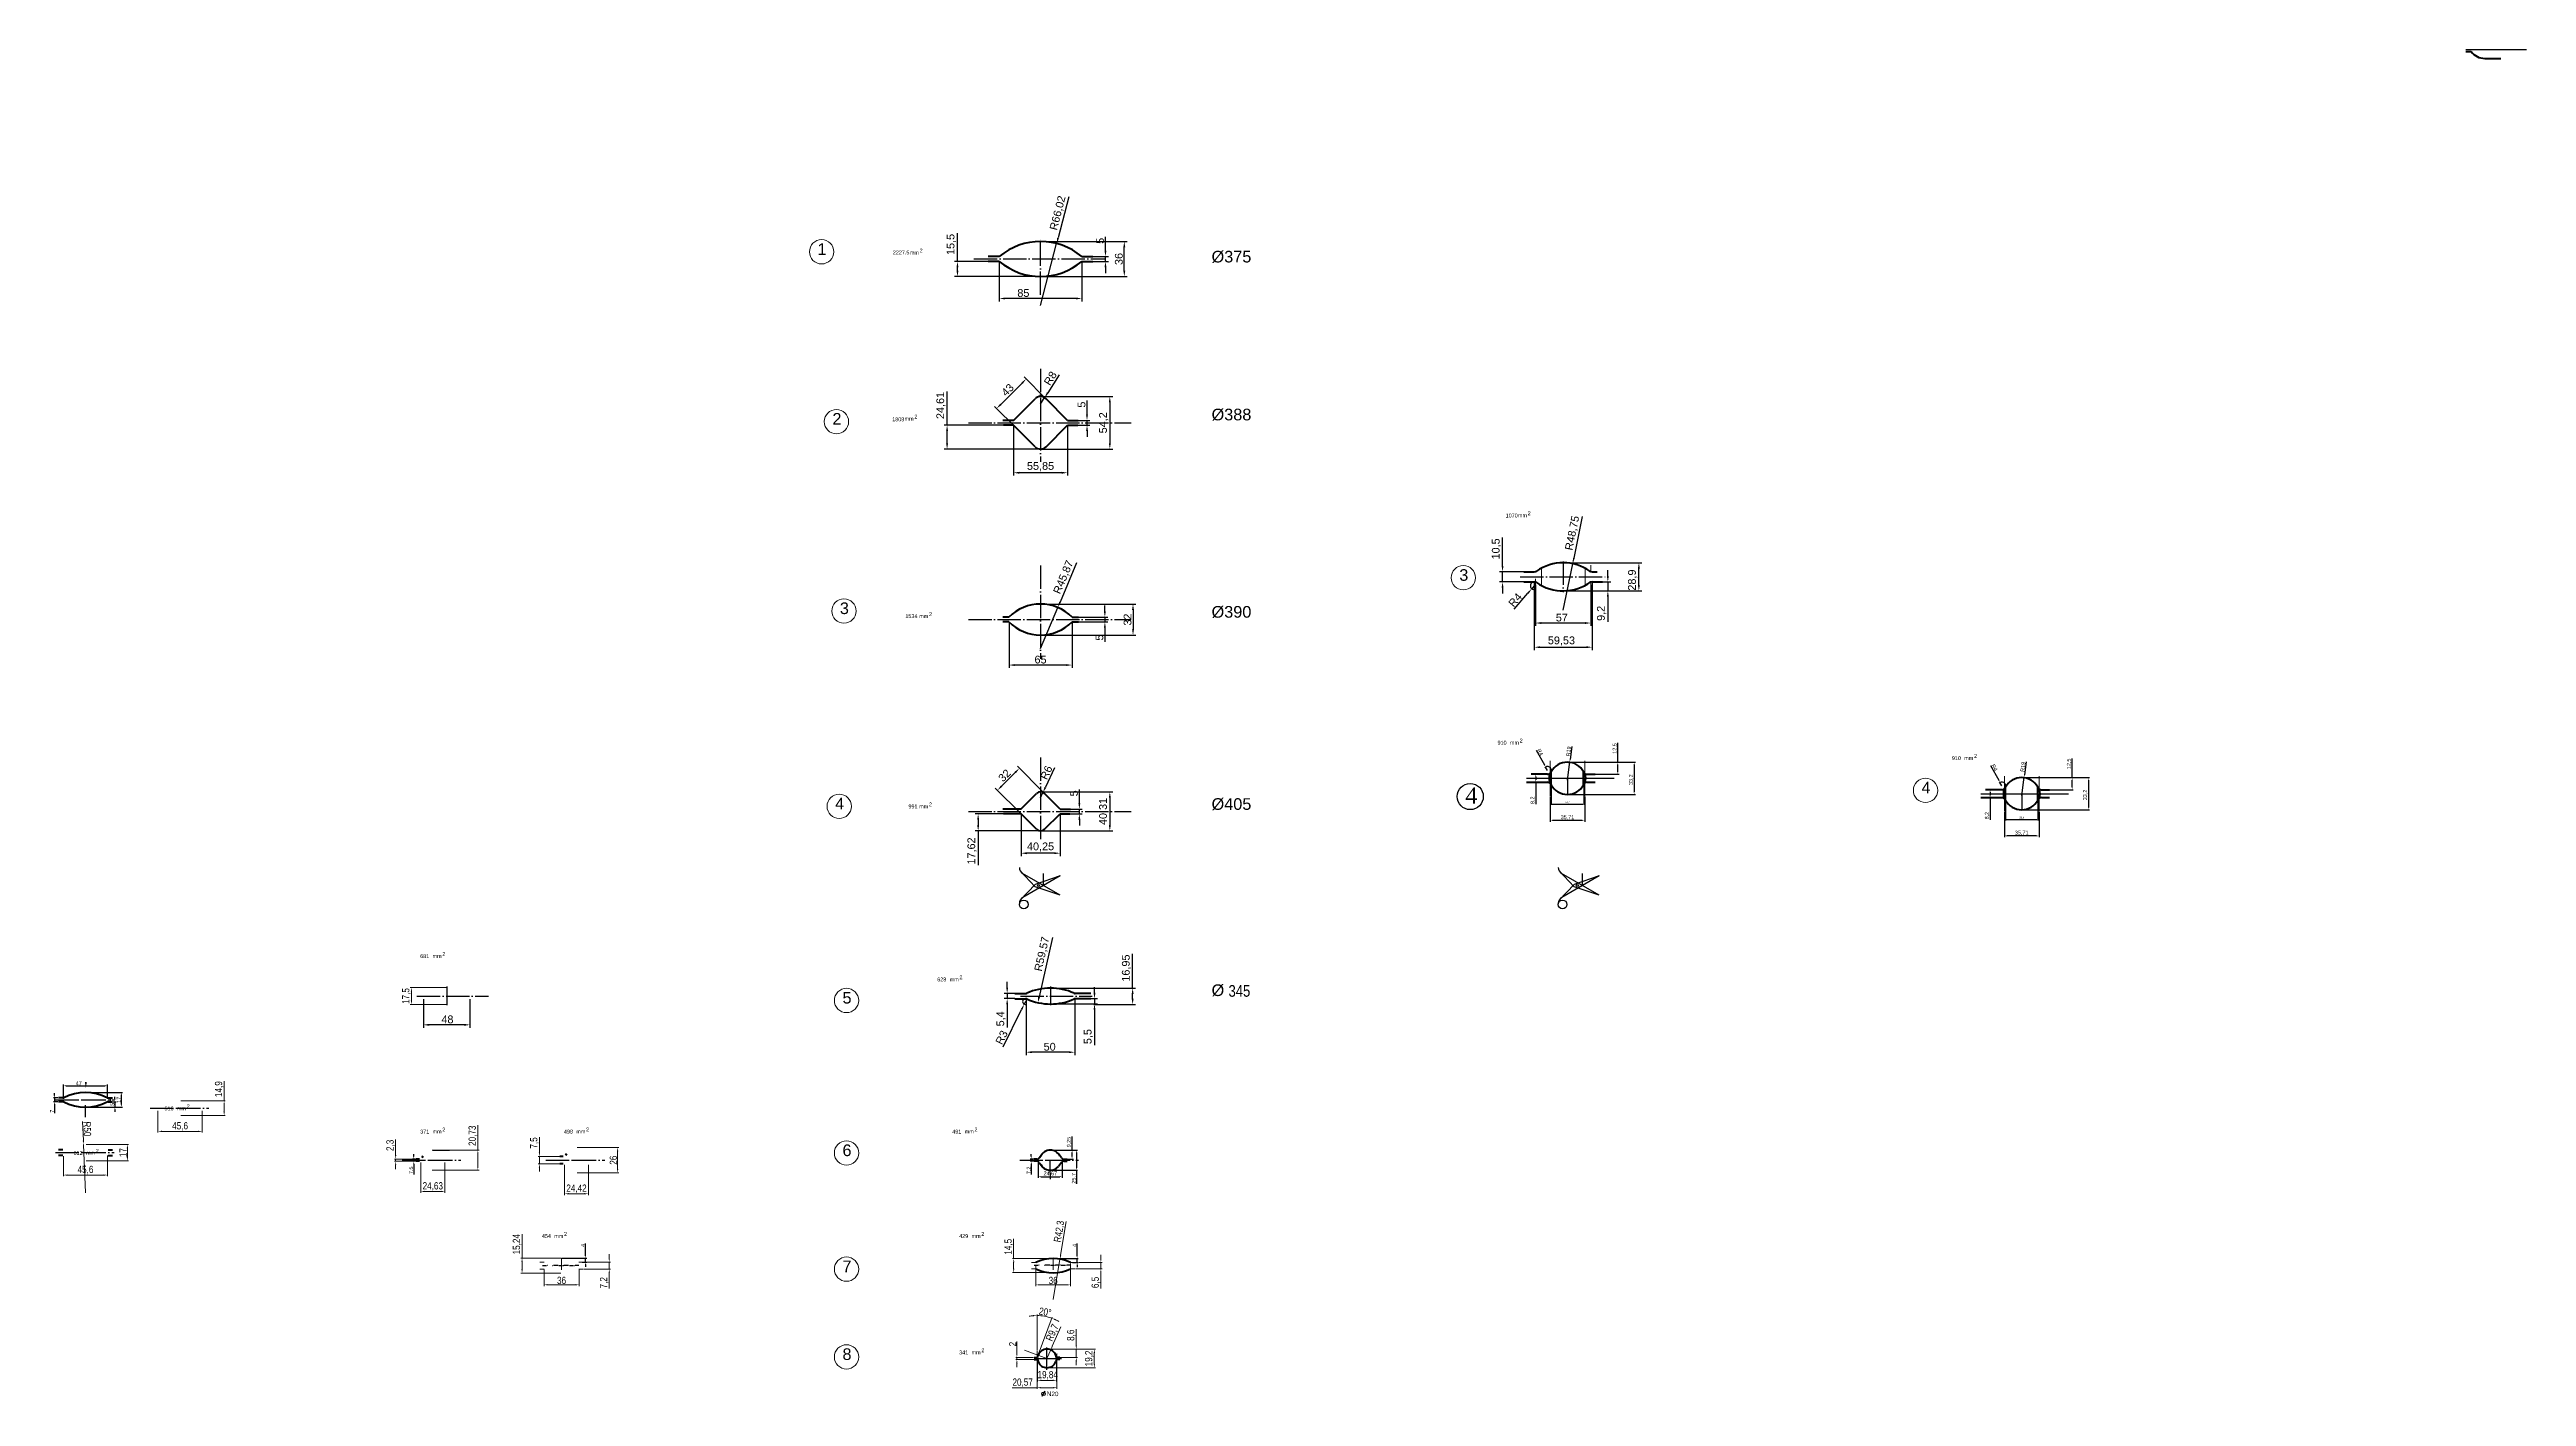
# Model space of a CAD drawing. Header units: millimetres. Extents: x 1526 to 31626, y -4643 to 9189.
# Drawn here: x 14973 to 17525, y 3502 to 4890 of the extents above; entities that cross this region are included whole.
import ezdxf

# ---------------------------------------------------------------- set-up
doc = ezdxf.new("R2010")
doc.units = ezdxf.units.MM
doc.linetypes.add('ACAD_ISO04W100', pattern=[30, 24, -3, 0, -3])
for name, color, linetype, lineweight in [('apm', 4, 'Continuous', 30), ('apm2', 6, 'Continuous', 30), ('Main', 1, 'Continuous', 40), ('Quota', 3, 'Continuous', 40), ('контурная', 7, 'Continuous', 50), ('осевые', 1, 'ACAD_ISO04W100', 25), ('размерные', 7, 'Continuous', 25), ('тонкая', 7, 'Continuous', 20), ('тонкий', 7, 'Continuous', 20)]:
    doc.layers.add(name, color=color, linetype=linetype, lineweight=lineweight)
doc.layers.add('Center', color=6, linetype='ACAD_ISO04W100')
doc.layers.add('осевая', color=4, linetype='Continuous')
doc.styles.add('s1v4', font='arial.ttf', dxfattribs={"height": 4})
doc.styles.add('s3v2.5', font='arial.ttf', dxfattribs={"width": 0.8, "height": 7.5})
doc.styles.add('s3v4', font='arial.ttf', dxfattribs={"width": 0.8, "height": 12})
doc.styles.get("Standard").update_dxf_attribs({"font": 'arial.ttf'})
doc.dimstyles.new('ISO-25', dxfattribs={"dimtxt": 2.5, "dimasz": 2.5, "dimexe": 1.25, "dimexo": 0.625, "dimtad": 1, "dimtxsty": 'Standard', "dimcen": 2.5, "dimadec": 0, "dimazin": 0, "dimtfac": 1, "dimtmove": 0, "dimatfit": 3, "dimfxl": 1, "dimarcsym": 0})
doc.dimstyles.new('ISO-25$0', dxfattribs={"dimscale": 2, "dimtxt": 4, "dimasz": 3, "dimexe": 0.5, "dimexo": 0, "dimgap": 1, "dimtad": 1, "dimtxsty": 'Standard', "dimcen": 3, "dimclrd": 150, "dimclre": 150, "dimadec": 0, "dimazin": 0, "dimtfac": 1, "dimtmove": 0, "dimatfit": 3, "dimfxl": 1, "dimlwd": -1, "dimarcsym": 0})
doc.dimstyles.new('ISO-25$4', dxfattribs={"dimscale": 3, "dimtxt": 4, "dimasz": 1, "dimexe": 0, "dimexo": 1, "dimtad": 1, "dimtih": 1, "dimtoh": 1, "dimtxsty": 'Standard', "dimcen": 2, "dimclrd": 5, "dimclre": 5, "dimclrt": 3, "dimadec": 0, "dimazin": 0, "dimtfac": 1, "dimtmove": 0, "dimatfit": 3, "dimfxl": 1, "dimarcsym": 0})
doc.dimstyles.new('s1v2', dxfattribs={"dimtxt": 2, "dimasz": 1, "dimexe": 1, "dimexo": 0, "dimgap": 0.5, "dimtad": 1, "dimtxsty": 'Standard', "dimcen": 1, "dimadec": 0, "dimazin": 0, "dimtfac": 1, "dimtix": 1, "dimtmove": 0, "dimatfit": 3, "dimfxl": 1, "dimarcsym": 0})
doc.dimstyles.new('s2v4', dxfattribs={"dimtxt": 8, "dimasz": 6, "dimexe": 3, "dimexo": 0, "dimgap": 1.5, "dimtad": 1, "dimtxsty": 'Standard', "dimcen": 2.5, "dimadec": 0, "dimazin": 0, "dimtfac": 1, "dimtmove": 0, "dimatfit": 3, "dimfxl": 1, "dimarcsym": 0})
doc.dimstyles.new('s3v2.5', dxfattribs={"dimtxt": 7.5, "dimasz": 4, "dimexe": 1.25, "dimexo": 0.625, "dimtad": 1, "dimtxsty": 's3v2.5', "dimcen": 1.5, "dimclrd": 6, "dimclre": 256, "dimclrt": 1, "dimadec": 0, "dimazin": 0, "dimtfac": 1, "dimtmove": 0, "dimatfit": 3, "dimfxl": 1, "dimlwd": -1, "dimlwe": -1, "dimarcsym": 0})

msp = doc.modelspace()

# ---------------------------------------------------------------- texts
at = {"attachment_point": 1}
for s, insert, char_height, width in [('{\\fTimes New Roman|b0|i0|c0|p18;4}', (16431.89615, 4129.40322), 16.64, 9.64736), ('N{\\H0.9217x;20}', (16000.45793, 3507.13863), 4.998595, 15.7678)]:
    msp.add_mtext(s, dxfattribs=dict(at, insert=insert, char_height=char_height, width=width))
at = {"layer": 'тонкая', "style": 's1v4'}
for s, p in [('2227.5', (15841.9891, 4678.80486)), ('mm', (15859.48912, 4678.70425)), ('2', (15869.55909, 4680.8488)), ('1809', (15841.35618, 4506.87256)), ('mm', (15854.10165, 4507.47984)), ('2', (15864.17161, 4509.62439)), ('1070', (16473.51047, 4407.67029)), ('mm', (16486.17188, 4407.93625)), ('2', (16496.24184, 4410.0808)), ('1534', (15854.89381, 4304.04429)), ('mm', (15869.16325, 4303.94369)), ('2', (15879.23322, 4306.08824)), ('910', (16465.12207, 4173.57819)), ('mm', (16477.93, 4173.64049)), ('2', (16487.99997, 4175.78503)), ('910', (16933.28831, 4157.69756)), ('mm', (16946.09625, 4157.75986)), ('2', (16956.16622, 4159.90441)), ('991', (15858.0582, 4107.92373)), ('mm', (15869.16325, 4107.82313)), ('2', (15879.23322, 4109.96768)), ('681', (15354.89898, 3953.58946)), ('mm', (15367.70691, 3953.65176)), ('2', (15377.77688, 3955.79631)), ('628', (15887.74399, 3929.59193)), ('mm', (15900.55193, 3929.65423)), ('2', (15910.6219, 3931.79878)), ('516', (15091.41338, 3796.62641)), ('mm', (15104.22131, 3796.68871)), ('2', (15114.29128, 3798.83325)), ('2', (15377.77688, 3774.96924)), ('2', (15525.90352, 3774.96924)), ('2', (15926.12522, 3774.96924)), ('612', (14997.78049, 3750.77435)), ('mm', (15010.58843, 3750.83665)), ('2', (15020.6584, 3752.98119)), ('371', (15354.89898, 3772.7624)), ('mm', (15367.70691, 3772.82469)), ('498', (15503.02562, 3772.7624)), ('mm', (15515.83355, 3772.82469)), ('491', (15903.24732, 3772.7624)), ('mm', (15916.05525, 3772.82469)), ('454', (15480.30615, 3665.1116)), ('mm', (15493.11408, 3665.1739)), ('2', (15503.18405, 3667.31845)), ('429', (15910.34538, 3665.1116)), ('mm', (15923.15332, 3665.1739)), ('2', (15933.22329, 3667.31845)), ('341', (15910.34538, 3545.17959)), ('mm', (15923.15332, 3545.24189)), ('2', (15933.22329, 3547.38644))]:
    msp.add_text(s, height=4, dxfattribs=at).set_placement(p)
at = {"layer": 'тонкая', "style": 's3v4', "width": 0.8}
msp.add_text('345', height=12, dxfattribs=at).set_placement((16187.94641, 3913.7608))
at = {"layer": 'тонкий', "style": 's1v4'}
for s, p in [('1', (15764.41504, 4678.37415)), ('%%C375', (16170.43892, 4670.51325)), ('%%C388', (16170.43892, 4507.79601)), ('2', (15779.72647, 4503.3637)), ('3', (16425.72634, 4342.43574)), ('3', (15787.41756, 4308.14436)), ('%%C390', (16170.43892, 4304.43261)), ('4', (16902.01717, 4123.26475)), ('4', (15782.56128, 4106.83854)), ('%%C405', (16170.43892, 4106.37375)), ('5', (15790.09129, 3906.75026)), ('%%C', (16170.43892, 3914.49275)), ('6', (15790.09129, 3749.5234)), ('7', (15790.09129, 3629.86403)), ('8', (15790.09129, 3539.4238))]:
    msp.add_text(s, height=12, dxfattribs=at).set_placement(p)

# ---------------------------------------------------------------- blocks, each defined once
blk = doc.blocks.new('*D523')
at = {"color": 0, "lineweight": -2, "transparency": 16777216}
for p, q in [((15986.4, 3746.5), (15983.4, 3746.5)), ((15986.4, 3744.2), (15983.4, 3744.2)), ((15984.6, 3749), (15984.6, 3751.5)), ((15984.6, 3746.5), (15984.6, 3744.2)), ((15984.6, 3741.7), (15984.6, 3730.7))]:
    blk.add_line(p, q, dxfattribs=at)
at = {"color": 0, "transparency": 16777216}
for points in [[(15984.2, 3749), (15985, 3749), (15984.6, 3746.5)], [(15984.2, 3741.7), (15985, 3741.7), (15984.6, 3744.2)]]:
    blk.add_solid(points, dxfattribs=at)
at = {"layer": 'Defpoints', "color": 0, "transparency": 16777216}
for p in [(15984.6, 3744.2), (15987, 3746.5), (15987, 3744.2)]:
    blk.add_point(p, dxfattribs=at)
at = {"color": 0, "transparency": 16777216, "insert": (15982, 3734.9), "char_height": 4, "attachment_point": 5, "rotation": 90}
blk.add_mtext('7.2', dxfattribs=at)
blk = doc.blocks.new('*D524')
at = {"color": 0, "lineweight": -2, "transparency": 16777216}
for p, q in [((15991.9, 3743.8), (15991.9, 3727)), ((15994.4, 3728.3), (16014.1, 3728.3)), ((16016.6, 3743.8), (16016.6, 3727))]:
    blk.add_line(p, q, dxfattribs=at)
at = {"color": 0, "transparency": 16777216}
for points in [[(15994.4, 3728.7), (15994.4, 3727.9), (15991.9, 3728.3)], [(16014.1, 3728.7), (16014.1, 3727.9), (16016.6, 3728.3)]]:
    blk.add_solid(points, dxfattribs=at)
at = {"layer": 'Defpoints', "color": 0, "transparency": 16777216}
for p in [(15991.9, 3744.5), (16016.6, 3744.5), (16016.6, 3728.3)]:
    blk.add_point(p, dxfattribs=at)
at = {"color": 0, "transparency": 16777216, "insert": (16004.3, 3731.3), "char_height": 4, "attachment_point": 5}
blk.add_mtext('24,67', dxfattribs=at)
blk = doc.blocks.new('*D525')
at = {"color": 0, "lineweight": -2, "transparency": 16777216}
for p, q in [((16004.8, 3755.7), (16028, 3755.7)), ((16026.7, 3755.7), (16026.7, 3769.9)), ((16026.7, 3749), (16026.7, 3753.2)), ((16018.7, 3746.5), (16028, 3746.5))]:
    blk.add_line(p, q, dxfattribs=at)
at = {"color": 0, "transparency": 16777216}
for points in [[(16026.3, 3753.2), (16027.1, 3753.2), (16026.7, 3755.7)], [(16026.3, 3749), (16027.1, 3749), (16026.7, 3746.5)]]:
    blk.add_solid(points, dxfattribs=at)
at = {"layer": 'Defpoints', "color": 0, "transparency": 16777216}
for p in [(16004.1, 3755.7), (16026.7, 3755.7), (16018.1, 3746.5)]:
    blk.add_point(p, dxfattribs=at)
at = {"color": 0, "transparency": 16777216, "insert": (16023.7, 3764), "char_height": 4, "attachment_point": 5, "rotation": 90}
blk.add_mtext('9,25', dxfattribs=at)
blk = doc.blocks.new('*D526')
at = {"color": 0, "lineweight": -2, "transparency": 16777216}
for p, q in [((16004.8, 3755.7), (16032.4, 3755.7)), ((16031.1, 3753.2), (16031.1, 3737.5)), ((16003.7, 3735), (16032.4, 3735)), ((16031.1, 3735), (16031.1, 3720.8))]:
    blk.add_line(p, q, dxfattribs=at)
at = {"color": 0, "transparency": 16777216}
for points in [[(16030.7, 3753.2), (16031.6, 3753.2), (16031.1, 3755.7)], [(16030.7, 3737.5), (16031.6, 3737.5), (16031.1, 3735)]]:
    blk.add_solid(points, dxfattribs=at)
at = {"layer": 'Defpoints', "color": 0, "transparency": 16777216}
for p in [(16004.1, 3755.7), (16003, 3735), (16031.1, 3735)]:
    blk.add_point(p, dxfattribs=at)
at = {"color": 0, "transparency": 16777216, "insert": (16028.5, 3726.6), "char_height": 4, "attachment_point": 5, "rotation": 90}
blk.add_mtext('25.7', dxfattribs=at)
blk = doc.blocks.new('*D527')
at = {"layer": 'Defpoints', "color": 0, "transparency": 16777216}
for p in [(15959.8, 3911.8), (15967.6, 3917.2), (15967.6, 3911.8)]:
    blk.add_point(p, dxfattribs=at)
at = {"layer": 'тонкий', "color": 0, "lineweight": -2, "transparency": 16777216}
for p, q in [((15967.6, 3917.2), (15956.8, 3917.2)), ((15967.6, 3911.8), (15956.8, 3911.8)), ((15959.8, 3923.2), (15959.8, 3929.2)), ((15959.8, 3917.2), (15959.8, 3911.8)), ((15959.8, 3905.8), (15959.8, 3882.2))]:
    blk.add_line(p, q, dxfattribs=at)
at = {"layer": 'тонкий', "color": 0, "transparency": 16777216}
for points in [[(15958.8, 3923.2), (15960.8, 3923.2), (15959.8, 3917.2)], [(15958.8, 3905.8), (15960.8, 3905.8), (15959.8, 3911.8)]]:
    blk.add_solid(points, dxfattribs=at)
at = {"layer": 'тонкий', "color": 0, "transparency": 16777216, "insert": (15953.5, 3891), "char_height": 8, "attachment_point": 5, "rotation": 90}
blk.add_mtext('5,4', dxfattribs=at)
blk = doc.blocks.new('*D528')
at = {"layer": 'Defpoints', "color": 0, "transparency": 16777216}
for p in [(15979.4, 3911.1), (16029.4, 3911.1), (15979.4, 3856.6)]:
    blk.add_point(p, dxfattribs=at)
at = {"layer": 'тонкий', "color": 0, "lineweight": -2, "transparency": 16777216}
for p, q in [((15979.4, 3911.1), (15979.4, 3853.6)), ((16029.4, 3911.1), (16029.4, 3853.6)), ((16023.4, 3856.6), (15985.4, 3856.6))]:
    blk.add_line(p, q, dxfattribs=at)
at = {"layer": 'тонкий', "color": 0, "transparency": 16777216}
for points in [[(15985.4, 3857.6), (15985.4, 3855.6), (15979.4, 3856.6)], [(16023.4, 3857.6), (16023.4, 3855.6), (16029.4, 3856.6)]]:
    blk.add_solid(points, dxfattribs=at)
at = {"layer": 'тонкий', "color": 0, "transparency": 16777216, "insert": (16003.6, 3862.2), "char_height": 8, "attachment_point": 5}
blk.add_mtext('50', dxfattribs=at)
blk = doc.blocks.new('*D531')
at = {"layer": 'Defpoints', "color": 0, "transparency": 16777216}
for p in [(16004.4, 3906.3), (16046.2, 3911.8), (16049.8, 3911.8)]:
    blk.add_point(p, dxfattribs=at)
at = {"layer": 'тонкий', "color": 0, "lineweight": -2, "transparency": 16777216}
for p, q in [((16004.4, 3906.3), (16052.8, 3906.3)), ((16046.2, 3911.8), (16052.8, 3911.8)), ((16049.8, 3917.8), (16049.8, 3923.8)), ((16049.8, 3911.8), (16049.8, 3906.3)), ((16049.8, 3900.3), (16049.8, 3863.9))]:
    blk.add_line(p, q, dxfattribs=at)
at = {"layer": 'тонкий', "color": 0, "transparency": 16777216}
for points in [[(16048.8, 3917.8), (16050.8, 3917.8), (16049.8, 3911.8)], [(16048.8, 3900.3), (16050.8, 3900.3), (16049.8, 3906.3)]]:
    blk.add_solid(points, dxfattribs=at)
at = {"layer": 'тонкий', "color": 0, "transparency": 16777216, "insert": (16043.5, 3872.7), "char_height": 8, "attachment_point": 5, "rotation": 90}
blk.add_mtext('5,5', dxfattribs=at)
blk = doc.blocks.new('*D529')
at = {"layer": 'Defpoints', "color": 0, "transparency": 16777216}
for p in [(16004.4, 3922.7), (16049, 3905.7), (16089.1, 3922.7)]:
    blk.add_point(p, dxfattribs=at)
at = {"layer": 'тонкий', "color": 0, "lineweight": -2, "transparency": 16777216}
for p, q in [((16089.1, 3922.7), (16089.1, 3958)), ((16004.4, 3922.7), (16092.1, 3922.7)), ((16049, 3905.7), (16092.1, 3905.7)), ((16089.1, 3911.7), (16089.1, 3916.7))]:
    blk.add_line(p, q, dxfattribs=at)
at = {"layer": 'тонкий', "color": 0, "transparency": 16777216}
for points in [[(16088.1, 3916.7), (16090.1, 3916.7), (16089.1, 3922.7)], [(16088.1, 3911.7), (16090.1, 3911.7), (16089.1, 3905.7)]]:
    blk.add_solid(points, dxfattribs=at)
at = {"layer": 'тонкий', "color": 0, "transparency": 16777216, "insert": (16082.8, 3943.3), "char_height": 8, "attachment_point": 5, "rotation": 90}
blk.add_mtext('16,95', dxfattribs=at)
blk = doc.blocks.new('*D532')
at = {"layer": 'Defpoints', "color": 0, "transparency": 16777216}
for p in [(15977.4, 3906.1), (15978.7, 3908.8)]:
    blk.add_point(p, dxfattribs=at)
at = {"layer": 'тонкий', "color": 0, "lineweight": -2, "transparency": 16777216}
for p, q in [((15978.7, 3908.8), (15977.4, 3906.1)), ((15955.6, 3862.2), (15974.7, 3900.7))]:
    blk.add_line(p, q, dxfattribs=at)
blk.add_arc((15978.7, 3908.8), 3, 90, 300.9069, dxfattribs=at)
at = {"layer": 'тонкий', "color": 0, "transparency": 16777216}
blk.add_solid([(15973.8, 3901.1), (15975.6, 3900.3), (15977.4, 3906.1)], dxfattribs=at)
at = {"layer": 'тонкий', "color": 0, "transparency": 16777216, "insert": (15954.1, 3871.8), "char_height": 8, "attachment_point": 5, "rotation": 63.6111}
blk.add_mtext('R3', dxfattribs=at)
blk = doc.blocks.new('*D533')
at = {"layer": 'Defpoints', "color": 0, "transparency": 16777216}
for p in [(16004.4, 3965.8), (15991.4, 3907.7)]:
    blk.add_point(p, dxfattribs=at)
at = {"layer": 'тонкий', "color": 0, "lineweight": -2, "transparency": 16777216}
blk.add_line((16006.4, 3974.7), (15992.7, 3913.6), dxfattribs=at)
at = {"layer": 'тонкий', "color": 0, "transparency": 16777216}
blk.add_solid([(15991.7, 3913.8), (15993.7, 3913.3), (15991.4, 3907.7)], dxfattribs=at)
at = {"layer": 'тонкий', "color": 0, "transparency": 16777216, "insert": (15996.1, 3957.7), "char_height": 8, "attachment_point": 5, "rotation": 77.385}
blk.add_mtext('R59,57', dxfattribs=at)
blk = doc.blocks.new('*D534')
at = {"layer": 'Defpoints', "color": 0, "transparency": 16777216}
for p in [(16048, 4676.6), (16048, 4671.6), (16061.1, 4676.6)]:
    blk.add_point(p, dxfattribs=at)
at = {"layer": 'тонкая', "color": 0, "lineweight": -2, "transparency": 16777216}
for p, q in [((16061.1, 4682.6), (16061.1, 4696.9)), ((16048, 4676.6), (16064.1, 4676.6)), ((16048, 4671.6), (16064.1, 4671.6)), ((16061.1, 4671.6), (16061.1, 4676.6)), ((16061.1, 4665.6), (16061.1, 4659.6))]:
    blk.add_line(p, q, dxfattribs=at)
at = {"layer": 'тонкая', "color": 0, "transparency": 16777216}
for points in [[(16060.1, 4682.6), (16062.1, 4682.6), (16061.1, 4676.6)], [(16060.1, 4665.6), (16062.1, 4665.6), (16061.1, 4671.6)]]:
    blk.add_solid(points, dxfattribs=at)
at = {"layer": 'тонкая', "color": 0, "transparency": 16777216, "insert": (16055.6, 4692.8), "char_height": 8, "attachment_point": 5, "rotation": 90}
blk.add_mtext('5', dxfattribs=at)
blk = doc.blocks.new('*D535')
at = {"layer": 'Defpoints', "color": 0, "transparency": 16777216}
for p in [(15994.2, 4692.1), (16080.5, 4692.1), (15994.2, 4656.1)]:
    blk.add_point(p, dxfattribs=at)
at = {"layer": 'тонкая', "color": 0, "lineweight": -2, "transparency": 16777216}
for p, q in [((15994.2, 4692.1), (16083.5, 4692.1)), ((16080.5, 4662.1), (16080.5, 4686.1)), ((15994.2, 4656.1), (16083.5, 4656.1))]:
    blk.add_line(p, q, dxfattribs=at)
at = {"layer": 'тонкая', "color": 0, "transparency": 16777216}
for points in [[(16079.5, 4686.1), (16081.5, 4686.1), (16080.5, 4692.1)], [(16079.5, 4662.1), (16081.5, 4662.1), (16080.5, 4656.1)]]:
    blk.add_solid(points, dxfattribs=at)
at = {"layer": 'тонкая', "color": 0, "transparency": 16777216, "insert": (16074.9, 4674.1), "char_height": 8, "attachment_point": 5, "rotation": 90}
blk.add_mtext('36', dxfattribs=at)
blk = doc.blocks.new('*D536')
at = {"layer": 'Defpoints', "color": 0, "transparency": 16777216}
for p in [(15951.7, 4671.6), (16036.7, 4671.6), (15951.7, 4633.4)]:
    blk.add_point(p, dxfattribs=at)
at = {"layer": 'тонкая', "color": 0, "lineweight": -2, "transparency": 16777216}
for p, q in [((15951.7, 4671.6), (15951.7, 4630.4)), ((16036.7, 4671.6), (16036.7, 4630.4)), ((16030.7, 4633.4), (15957.7, 4633.4))]:
    blk.add_line(p, q, dxfattribs=at)
at = {"layer": 'тонкая', "color": 0, "transparency": 16777216}
for points in [[(15957.7, 4634.4), (15957.7, 4632.4), (15951.7, 4633.4)], [(16030.7, 4634.4), (16030.7, 4632.4), (16036.7, 4633.4)]]:
    blk.add_solid(points, dxfattribs=at)
at = {"layer": 'тонкая', "color": 0, "transparency": 16777216, "insert": (15976.5, 4639), "char_height": 8, "attachment_point": 5}
blk.add_mtext('85', dxfattribs=at)
blk = doc.blocks.new('*D537')
at = {"layer": 'Defpoints', "color": 0, "transparency": 16777216}
for p in [(16010.8, 4690), (15994.2, 4626.1)]:
    blk.add_point(p, dxfattribs=at)
at = {"layer": 'тонкая', "color": 0, "lineweight": -2, "transparency": 16777216}
for p, q in [((16023.3, 4738), (16012.3, 4695.8)), ((15994.2, 4626.1), (16010.8, 4690))]:
    blk.add_line(p, q, dxfattribs=at)
at = {"layer": 'тонкая', "color": 0, "transparency": 16777216}
blk.add_solid([(16011.3, 4696), (16013.3, 4695.5), (16010.8, 4690)], dxfattribs=at)
at = {"layer": 'тонкая', "color": 0, "transparency": 16777216, "insert": (16012.4, 4721.4), "char_height": 8, "attachment_point": 5, "rotation": 75.4285}
blk.add_mtext('R66,02', dxfattribs=at)
blk = doc.blocks.new('*D538')
at = {"layer": 'Defpoints', "color": 0, "transparency": 16777216}
for p in [(16029.4, 4507.8), (16029.4, 4502.8), (16042.1, 4507.8)]:
    blk.add_point(p, dxfattribs=at)
at = {"layer": 'тонкая', "color": 0, "lineweight": -2, "transparency": 16777216}
for p, q in [((16042.1, 4513.8), (16042.1, 4528.1)), ((16029.4, 4507.8), (16045.1, 4507.8)), ((16029.4, 4502.8), (16045.1, 4502.8)), ((16042.1, 4502.8), (16042.1, 4507.8)), ((16042.1, 4496.8), (16042.1, 4490.8))]:
    blk.add_line(p, q, dxfattribs=at)
at = {"layer": 'тонкая', "color": 0, "transparency": 16777216}
for points in [[(16041.1, 4513.8), (16043.1, 4513.8), (16042.1, 4507.8)], [(16041.1, 4496.8), (16043.1, 4496.8), (16042.1, 4502.8)]]:
    blk.add_solid(points, dxfattribs=at)
at = {"layer": 'тонкая', "color": 0, "transparency": 16777216, "insert": (16036.5, 4524), "char_height": 8, "attachment_point": 5, "rotation": 90}
blk.add_mtext('5', dxfattribs=at)
blk = doc.blocks.new('*D539')
at = {"layer": 'Defpoints', "color": 0, "transparency": 16777216}
for p in [(15994.2, 4532.4), (15994.2, 4478.2), (16065.6, 4478.2)]:
    blk.add_point(p, dxfattribs=at)
at = {"layer": 'тонкая', "color": 0, "lineweight": -2, "transparency": 16777216}
for p, q in [((15994.2, 4532.4), (16068.6, 4532.4)), ((16065.6, 4526.4), (16065.6, 4484.2)), ((15994.2, 4478.2), (16068.6, 4478.2))]:
    blk.add_line(p, q, dxfattribs=at)
at = {"layer": 'тонкая', "color": 0, "transparency": 16777216}
for points in [[(16064.6, 4526.4), (16066.6, 4526.4), (16065.6, 4532.4)], [(16064.6, 4484.2), (16066.6, 4484.2), (16065.6, 4478.2)]]:
    blk.add_solid(points, dxfattribs=at)
at = {"layer": 'тонкая', "color": 0, "transparency": 16777216, "insert": (16059.3, 4505.3), "char_height": 8, "attachment_point": 5, "rotation": 90}
blk.add_mtext('54,2', dxfattribs=at)
blk = doc.blocks.new('*D540')
at = {"layer": 'Defpoints', "color": 0, "transparency": 16777216}
for p in [(15994.2, 4524.4), (15998.4, 4531.2)]:
    blk.add_point(p, dxfattribs=at)
at = {"layer": 'тонкая', "color": 0, "lineweight": -2, "transparency": 16777216}
for p, q in [((16013.3, 4554.8), (16001.6, 4536.3)), ((15994.2, 4524.4), (15998.4, 4531.2))]:
    blk.add_line(p, q, dxfattribs=at)
at = {"layer": 'тонкая', "color": 0, "transparency": 16777216}
blk.add_solid([(16000.8, 4536.8), (16002.5, 4535.7), (15998.4, 4531.2)], dxfattribs=at)
at = {"layer": 'тонкая', "color": 0, "transparency": 16777216, "insert": (16004.3, 4551.1), "char_height": 8, "attachment_point": 5, "rotation": 57.9091}
blk.add_mtext('R8', dxfattribs=at)
blk = doc.blocks.new('*D541')
at = {"layer": 'Defpoints', "color": 0, "transparency": 16777216}
for p in [(15966.3, 4502.8), (16022.1, 4502.8), (15966.3, 4453.8)]:
    blk.add_point(p, dxfattribs=at)
at = {"layer": 'тонкая', "color": 0, "lineweight": -2, "transparency": 16777216}
for p, q in [((15966.3, 4502.8), (15966.3, 4450.8)), ((16022.1, 4502.8), (16022.1, 4450.8)), ((16016.1, 4453.8), (15972.3, 4453.8))]:
    blk.add_line(p, q, dxfattribs=at)
at = {"layer": 'тонкая', "color": 0, "transparency": 16777216}
for points in [[(15972.3, 4454.8), (15972.3, 4452.8), (15966.3, 4453.8)], [(16016.1, 4454.8), (16016.1, 4452.8), (16022.1, 4453.8)]]:
    blk.add_solid(points, dxfattribs=at)
at = {"layer": 'тонкая', "color": 0, "transparency": 16777216, "insert": (15994.2, 4460.1), "char_height": 8, "attachment_point": 5}
blk.add_mtext('55,85', dxfattribs=at)
blk = doc.blocks.new('*D542')
at = {"layer": 'Defpoints', "color": 0, "transparency": 16777216}
for p in [(15949, 4520.1), (15999.8, 4530.1), (15969.4, 4499.7)]:
    blk.add_point(p, dxfattribs=at)
at = {"layer": 'тонкая', "color": 0, "lineweight": -2, "transparency": 16777216}
for p, q in [((15975.2, 4546.2), (15953.3, 4524.3)), ((15999.8, 4530.1), (15977.3, 4552.6)), ((15969.4, 4499.7), (15946.9, 4522.2))]:
    blk.add_line(p, q, dxfattribs=at)
at = {"layer": 'тонкая', "color": 0, "transparency": 16777216}
for points in [[(15974.5, 4546.9), (15975.9, 4545.5), (15979.4, 4550.5)], [(15952.6, 4525), (15954, 4523.6), (15949, 4520.1)]]:
    blk.add_solid(points, dxfattribs=at)
at = {"layer": 'тонкая', "color": 0, "transparency": 16777216, "insert": (15960.3, 4539.2), "char_height": 8, "attachment_point": 5, "rotation": 45}
blk.add_mtext('43', dxfattribs=at)
blk = doc.blocks.new('*D543')
at = {"layer": 'Defpoints', "color": 0, "transparency": 16777216}
for p in [(16021.5, 4107.2), (16021.5, 4102.2), (16034.2, 4107.2)]:
    blk.add_point(p, dxfattribs=at)
at = {"layer": 'тонкая', "color": 0, "lineweight": -2, "transparency": 16777216}
for p, q in [((16034.2, 4113.2), (16034.2, 4127.5)), ((16021.5, 4107.2), (16037.2, 4107.2)), ((16021.5, 4102.2), (16037.2, 4102.2)), ((16034.2, 4102.2), (16034.2, 4107.2)), ((16034.2, 4096.2), (16034.2, 4090.2))]:
    blk.add_line(p, q, dxfattribs=at)
at = {"layer": 'тонкая', "color": 0, "transparency": 16777216}
for points in [[(16033.2, 4113.2), (16035.2, 4113.2), (16034.2, 4107.2)], [(16033.2, 4096.2), (16035.2, 4096.2), (16034.2, 4102.2)]]:
    blk.add_solid(points, dxfattribs=at)
at = {"layer": 'тонкая', "color": 0, "transparency": 16777216, "insert": (16028.6, 4123.4), "char_height": 8, "attachment_point": 5, "rotation": 90}
blk.add_mtext('5', dxfattribs=at)
blk = doc.blocks.new('*D530')
at = {"layer": 'Defpoints', "color": 0, "transparency": 16777216}
for p in [(15994.2, 4124.9), (15994.2, 4084.6), (16065.6, 4084.6)]:
    blk.add_point(p, dxfattribs=at)
at = {"layer": 'тонкая', "color": 0, "lineweight": -2, "transparency": 16777216}
for p, q in [((15994.2, 4124.9), (16068.6, 4124.9)), ((16065.6, 4118.9), (16065.6, 4090.6)), ((15994.2, 4084.6), (16068.6, 4084.6))]:
    blk.add_line(p, q, dxfattribs=at)
at = {"layer": 'тонкая', "color": 0, "transparency": 16777216}
for points in [[(16064.6, 4118.9), (16066.6, 4118.9), (16065.6, 4124.9)], [(16064.6, 4090.6), (16066.6, 4090.6), (16065.6, 4084.6)]]:
    blk.add_solid(points, dxfattribs=at)
at = {"layer": 'тонкая', "color": 0, "transparency": 16777216, "insert": (16059.3, 4104.7), "char_height": 8, "attachment_point": 5, "rotation": 90}
blk.add_mtext('40,31', dxfattribs=at)
blk = doc.blocks.new('*D544')
at = {"layer": 'Defpoints', "color": 0, "transparency": 16777216}
for p in [(15961.7, 4300), (16026.7, 4300), (15961.7, 4255.6)]:
    blk.add_point(p, dxfattribs=at)
at = {"layer": 'тонкая', "color": 0, "lineweight": -2, "transparency": 16777216}
for p, q in [((15961.7, 4300), (15961.7, 4252.6)), ((16026.7, 4300), (16026.7, 4252.6)), ((16020.7, 4255.6), (15967.7, 4255.6))]:
    blk.add_line(p, q, dxfattribs=at)
at = {"layer": 'тонкая', "color": 0, "transparency": 16777216}
for points in [[(15967.7, 4256.6), (15967.7, 4254.6), (15961.7, 4255.6)], [(16020.7, 4256.6), (16020.7, 4254.6), (16026.7, 4255.6)]]:
    blk.add_solid(points, dxfattribs=at)
at = {"layer": 'тонкая', "color": 0, "transparency": 16777216, "insert": (15994.2, 4261.2), "char_height": 8, "attachment_point": 5}
blk.add_mtext('65', dxfattribs=at)
blk = doc.blocks.new('*D545')
at = {"layer": 'Defpoints', "color": 0, "transparency": 16777216}
for p in [(16012, 4314.9), (15994.2, 4272.7)]:
    blk.add_point(p, dxfattribs=at)
at = {"layer": 'тонкая', "color": 0, "lineweight": -2, "transparency": 16777216}
for p, q in [((16031.3, 4360.9), (16014.3, 4320.5)), ((15994.2, 4272.7), (16012, 4314.9))]:
    blk.add_line(p, q, dxfattribs=at)
at = {"layer": 'тонкая', "color": 0, "transparency": 16777216}
blk.add_solid([(16013.4, 4320.9), (16015.2, 4320.1), (16012, 4314.9)], dxfattribs=at)
at = {"layer": 'тонкая', "color": 0, "transparency": 16777216, "insert": (16018.2, 4346), "char_height": 8, "attachment_point": 5, "rotation": 67.1829}
blk.add_mtext('R45,87', dxfattribs=at)
blk = doc.blocks.new('*D546')
at = {"layer": 'Defpoints', "color": 0, "transparency": 16777216}
for p in [(16033.2, 4305), (16033.2, 4300), (16060.5, 4300)]:
    blk.add_point(p, dxfattribs=at)
at = {"layer": 'тонкая', "color": 0, "lineweight": -2, "transparency": 16777216}
for p, q in [((16060.5, 4311), (16060.5, 4317)), ((16033.2, 4305), (16063.5, 4305)), ((16033.2, 4300), (16063.5, 4300)), ((16060.5, 4305), (16060.5, 4300)), ((16060.5, 4294), (16060.5, 4279.7))]:
    blk.add_line(p, q, dxfattribs=at)
at = {"layer": 'тонкая', "color": 0, "transparency": 16777216}
for points in [[(16059.5, 4311), (16061.5, 4311), (16060.5, 4305)], [(16059.5, 4294), (16061.5, 4294), (16060.5, 4300)]]:
    blk.add_solid(points, dxfattribs=at)
at = {"layer": 'тонкая', "color": 0, "transparency": 16777216, "insert": (16054.9, 4283.9), "char_height": 8, "attachment_point": 5, "rotation": 90}
blk.add_mtext('5', dxfattribs=at)
blk = doc.blocks.new('*D547')
at = {"layer": 'Defpoints', "color": 0, "transparency": 16777216}
for p in [(15994.2, 4318.5), (15994.2, 4286.5), (16089.5, 4286.5)]:
    blk.add_point(p, dxfattribs=at)
at = {"layer": 'тонкая', "color": 0, "lineweight": -2, "transparency": 16777216}
for p, q in [((15994.2, 4318.5), (16092.5, 4318.5)), ((16089.5, 4312.5), (16089.5, 4292.5)), ((15994.2, 4286.5), (16092.5, 4286.5))]:
    blk.add_line(p, q, dxfattribs=at)
at = {"layer": 'тонкая', "color": 0, "transparency": 16777216}
for points in [[(16088.5, 4312.5), (16090.5, 4312.5), (16089.5, 4318.5)], [(16088.5, 4292.5), (16090.5, 4292.5), (16089.5, 4286.5)]]:
    blk.add_solid(points, dxfattribs=at)
at = {"layer": 'тонкая', "color": 0, "transparency": 16777216, "insert": (16083.9, 4302.5), "char_height": 8, "attachment_point": 5, "rotation": 90}
blk.add_mtext('32', dxfattribs=at)
blk = doc.blocks.new('*D548')
at = {"layer": 'Defpoints', "color": 0, "transparency": 16777216}
for p in [(15972.4, 4149.2), (15996.7, 4124.9), (15974.1, 4102.2)]:
    blk.add_point(p, dxfattribs=at)
at = {"layer": 'тонкая', "color": 0, "lineweight": -2, "transparency": 16777216}
for p, q in [((15954, 4130.8), (15968.2, 4144.9)), ((15996.7, 4124.9), (15970.3, 4151.3)), ((15974.1, 4102.2), (15947.6, 4128.7))]:
    blk.add_line(p, q, dxfattribs=at)
at = {"layer": 'тонкая', "color": 0, "transparency": 16777216}
for points in [[(15967.5, 4145.6), (15968.9, 4144.2), (15972.4, 4149.2)], [(15953.3, 4131.5), (15954.7, 4130.1), (15949.8, 4126.5)]]:
    blk.add_solid(points, dxfattribs=at)
at = {"layer": 'тонкая', "color": 0, "transparency": 16777216, "insert": (15957.1, 4141.8), "char_height": 8, "attachment_point": 5, "rotation": 45}
blk.add_mtext('32', dxfattribs=at)
blk = doc.blocks.new('*D549')
at = {"layer": 'Defpoints', "color": 0, "transparency": 16777216}
for p in [(15974.1, 4102.2), (16014.3, 4102.2), (15974.1, 4061.7)]:
    blk.add_point(p, dxfattribs=at)
at = {"layer": 'тонкая', "color": 0, "lineweight": -2, "transparency": 16777216}
for p, q in [((15974.1, 4102.2), (15974.1, 4058.7)), ((16014.3, 4102.2), (16014.3, 4058.7)), ((16008.3, 4061.7), (15980.1, 4061.7))]:
    blk.add_line(p, q, dxfattribs=at)
at = {"layer": 'тонкая', "color": 0, "transparency": 16777216}
for points in [[(15980.1, 4062.7), (15980.1, 4060.7), (15974.1, 4061.7)], [(16008.3, 4062.7), (16008.3, 4060.7), (16014.3, 4061.7)]]:
    blk.add_solid(points, dxfattribs=at)
at = {"layer": 'тонкая', "color": 0, "transparency": 16777216, "insert": (15994.2, 4068), "char_height": 8, "attachment_point": 5}
blk.add_mtext('40,25', dxfattribs=at)
blk = doc.blocks.new('*D550')
at = {"layer": 'Defpoints', "color": 0, "transparency": 16777216}
for p in [(15994.2, 4118.9), (15996.7, 4124.3)]:
    blk.add_point(p, dxfattribs=at)
at = {"layer": 'тонкая', "color": 0, "lineweight": -2, "transparency": 16777216}
for p, q in [((16008.6, 4149.6), (15999.3, 4129.8)), ((15994.2, 4118.9), (15996.7, 4124.3))]:
    blk.add_line(p, q, dxfattribs=at)
at = {"layer": 'тонкая', "color": 0, "transparency": 16777216}
blk.add_solid([(15998.4, 4130.2), (16000.2, 4129.3), (15996.7, 4124.3)], dxfattribs=at)
at = {"layer": 'тонкая', "color": 0, "transparency": 16777216, "insert": (16000.2, 4144.8), "char_height": 8, "attachment_point": 5, "rotation": 64.8631}
blk.add_mtext('R6', dxfattribs=at)
blk = doc.blocks.new('*D551')
at = {"layer": 'Defpoints', "color": 0, "transparency": 16777216}
for p in [(15897.9, 4502.8), (15955.9, 4502.8), (15994.2, 4478.2)]:
    blk.add_point(p, dxfattribs=at)
at = {"layer": 'тонкая', "color": 0, "lineweight": -2, "transparency": 16777216}
for p, q in [((15897.9, 4502.8), (15897.9, 4537.4)), ((15955.9, 4502.8), (15894.9, 4502.8)), ((15897.9, 4484.2), (15897.9, 4496.8)), ((15994.2, 4478.2), (15894.9, 4478.2))]:
    blk.add_line(p, q, dxfattribs=at)
at = {"layer": 'тонкая', "color": 0, "transparency": 16777216}
for points in [[(15896.9, 4496.8), (15898.9, 4496.8), (15897.9, 4502.8)], [(15896.9, 4484.2), (15898.9, 4484.2), (15897.9, 4478.2)]]:
    blk.add_solid(points, dxfattribs=at)
at = {"layer": 'тонкая', "color": 0, "transparency": 16777216, "insert": (15891.6, 4523.1), "char_height": 8, "attachment_point": 5, "rotation": 90}
blk.add_mtext('24,61', dxfattribs=at)
blk = doc.blocks.new('*D552')
at = {"layer": 'Defpoints', "color": 0, "transparency": 16777216}
for p in [(15908.6, 4671.6), (15940.4, 4671.6), (15994.2, 4656.1)]:
    blk.add_point(p, dxfattribs=at)
at = {"layer": 'тонкая', "color": 0, "lineweight": -2, "transparency": 16777216}
for p, q in [((15908.6, 4671.6), (15908.6, 4700.7)), ((15940.4, 4671.6), (15905.6, 4671.6)), ((15994.2, 4656.1), (15905.6, 4656.1)), ((15908.6, 4662.1), (15908.6, 4665.6))]:
    blk.add_line(p, q, dxfattribs=at)
at = {"layer": 'тонкая', "color": 0, "transparency": 16777216}
for points in [[(15907.6, 4665.6), (15909.6, 4665.6), (15908.6, 4671.6)], [(15907.6, 4662.1), (15909.6, 4662.1), (15908.6, 4656.1)]]:
    blk.add_solid(points, dxfattribs=at)
at = {"layer": 'тонкая', "color": 0, "transparency": 16777216, "insert": (15902.2, 4689.1), "char_height": 8, "attachment_point": 5, "rotation": 90}
blk.add_mtext('15,5', dxfattribs=at)
blk = doc.blocks.new('*D553')
at = {"layer": 'Defpoints', "color": 0, "transparency": 16777216}
for p in [(15929.9, 4102.2), (15955.9, 4102.2), (15993.7, 4084.6)]:
    blk.add_point(p, dxfattribs=at)
at = {"layer": 'тонкая', "color": 0, "lineweight": -2, "transparency": 16777216}
for p, q in [((15955.9, 4102.2), (15926.9, 4102.2)), ((15993.7, 4084.6), (15926.9, 4084.6)), ((15929.9, 4096.2), (15929.9, 4090.6)), ((15929.9, 4084.6), (15929.9, 4049.5))]:
    blk.add_line(p, q, dxfattribs=at)
at = {"layer": 'тонкая', "color": 0, "transparency": 16777216}
for points in [[(15928.9, 4096.2), (15930.9, 4096.2), (15929.9, 4102.2)], [(15928.9, 4090.6), (15930.9, 4090.6), (15929.9, 4084.6)]]:
    blk.add_solid(points, dxfattribs=at)
at = {"layer": 'тонкая', "color": 0, "transparency": 16777216, "insert": (15923.6, 4064), "char_height": 8, "attachment_point": 5, "rotation": 90}
blk.add_mtext('17,62', dxfattribs=at)
blk = doc.blocks.new('*D554')
at = {"color": 0, "lineweight": -2, "transparency": 16777216}
for p, q in [((14987.2, 3810), (14987.2, 3823.3)), ((14989.7, 3822), (15030.3, 3822)), ((15032.8, 3810.1), (15032.8, 3823.3))]:
    blk.add_line(p, q, dxfattribs=at)
at = {"color": 0, "transparency": 16777216}
for points in [[(14989.7, 3822.4), (14989.7, 3821.6), (14987.2, 3822)], [(15030.3, 3822.4), (15030.3, 3821.6), (15032.8, 3822)]]:
    blk.add_solid(points, dxfattribs=at)
at = {"layer": 'Defpoints', "color": 0, "transparency": 16777216}
for p in [(14987.2, 3809.4), (15032.8, 3822), (15032.8, 3809.5)]:
    blk.add_point(p, dxfattribs=at)
at = {"color": 0, "transparency": 16777216, "insert": (15003.1, 3824.6), "char_height": 4, "attachment_point": 5}
blk.add_mtext('47', dxfattribs=at)
blk = doc.blocks.new('*D555')
at = {"color": 0, "lineweight": -2, "transparency": 16777216}
for p, q in [((15038.4, 3805.6), (15041.6, 3805.6)), ((15040.3, 3808.1), (15040.3, 3810.6)), ((15040.3, 3805.6), (15040.3, 3800.1)), ((15010.6, 3800.1), (15041.6, 3800.1)), ((15040.3, 3797.6), (15040.3, 3795.1))]:
    blk.add_line(p, q, dxfattribs=at)
at = {"color": 0, "transparency": 16777216}
for points in [[(15039.9, 3808.1), (15040.7, 3808.1), (15040.3, 3805.6)], [(15039.9, 3797.6), (15040.7, 3797.6), (15040.3, 3800.1)]]:
    blk.add_solid(points, dxfattribs=at)
at = {"layer": 'Defpoints', "color": 0, "transparency": 16777216}
for p in [(15037.8, 3805.6), (15010, 3800.1), (15040.3, 3800.1)]:
    blk.add_point(p, dxfattribs=at)
at = {"color": 0, "transparency": 16777216, "insert": (15037.7, 3802.9), "char_height": 4, "attachment_point": 5, "rotation": 90}
blk.add_mtext('5', dxfattribs=at)
blk = doc.blocks.new('*D556')
at = {"color": 0, "lineweight": -2, "transparency": 16777216}
for p, q in [((15010.6, 3815), (15048.2, 3815)), ((15046.9, 3812.5), (15046.9, 3802.6)), ((15010.6, 3800.1), (15048.2, 3800.1))]:
    blk.add_line(p, q, dxfattribs=at)
at = {"color": 0, "transparency": 16777216}
for points in [[(15046.5, 3812.5), (15047.4, 3812.5), (15046.9, 3815)], [(15046.5, 3802.6), (15047.4, 3802.6), (15046.9, 3800.1)]]:
    blk.add_solid(points, dxfattribs=at)
at = {"layer": 'Defpoints', "color": 0, "transparency": 16777216}
for p in [(15010, 3815), (15010, 3800.1), (15046.9, 3800.1)]:
    blk.add_point(p, dxfattribs=at)
at = {"color": 0, "transparency": 16777216, "insert": (15044.3, 3807.6), "char_height": 4, "attachment_point": 5, "rotation": 90}
blk.add_mtext('17', dxfattribs=at)
blk = doc.blocks.new('*D557')
at = {"color": 0, "lineweight": -2, "transparency": 16777216}
for p, q in [((14981.5, 3809.5), (14977, 3809.5)), ((14981.5, 3805.6), (14977, 3805.6)), ((14978.2, 3812), (14978.2, 3814.5)), ((14978.2, 3809.5), (14978.2, 3805.6)), ((14978.2, 3803.1), (14978.2, 3793.9))]:
    blk.add_line(p, q, dxfattribs=at)
at = {"color": 0, "transparency": 16777216}
for points in [[(14977.8, 3812), (14978.6, 3812), (14978.2, 3809.5)], [(14977.8, 3803.1), (14978.6, 3803.1), (14978.2, 3805.6)]]:
    blk.add_solid(points, dxfattribs=at)
at = {"layer": 'Defpoints', "color": 0, "transparency": 16777216}
for p in [(14978.2, 3805.6), (14982.2, 3809.5), (14982.2, 3805.6)]:
    blk.add_point(p, dxfattribs=at)
at = {"color": 0, "transparency": 16777216, "insert": (14975.6, 3795.8), "char_height": 4, "attachment_point": 5, "rotation": 90}
blk.add_mtext('7', dxfattribs=at)
blk = doc.blocks.new('*D558')
at = {"layer": 'Defpoints', "color": 0, "transparency": 16777216}
for p in [(15084.7, 3797), (15130.3, 3797), (15084.7, 3775)]:
    blk.add_point(p, dxfattribs=at)
at = {"layer": 'тонкая', "transparency": 16777216}
for p, q in [((15084.7, 3796.3), (15084.7, 3773.8)), ((15130.3, 3796.3), (15130.3, 3773.8))]:
    blk.add_line(p, q, dxfattribs=at)
at = {"layer": 'тонкая', "color": 6, "transparency": 16777216}
blk.add_line((15126.3, 3775), (15088.7, 3775), dxfattribs=at)
for points in [[(15088.7, 3775.7), (15088.7, 3774.3), (15084.7, 3775)], [(15126.3, 3775.7), (15126.3, 3774.3), (15130.3, 3775)]]:
    blk.add_solid(points, dxfattribs=at)
at = {"layer": 'тонкая', "color": 1, "transparency": 16777216, "insert": (15107.5, 3780.1), "char_height": 7.5, "attachment_point": 5, "style": 's3v2.5'}
blk.add_mtext('45,6', dxfattribs=at)
blk = doc.blocks.new('*D559')
at = {"layer": 'Defpoints', "color": 0, "transparency": 16777216}
for p in [(15107.5, 3806.4), (15152.9, 3806.4), (15107.5, 3791.5)]:
    blk.add_point(p, dxfattribs=at)
at = {"layer": 'тонкая', "transparency": 16777216}
for p, q in [((15108.1, 3806.4), (15154.1, 3806.4)), ((15108.1, 3791.5), (15154.1, 3791.5))]:
    blk.add_line(p, q, dxfattribs=at)
at = {"layer": 'тонкая', "color": 6, "transparency": 16777216}
for p, q in [((15152.9, 3806.4), (15152.9, 3826.7)), ((15152.9, 3795.5), (15152.9, 3802.4))]:
    blk.add_line(p, q, dxfattribs=at)
for points in [[(15152.2, 3802.4), (15153.6, 3802.4), (15152.9, 3806.4)], [(15152.2, 3795.5), (15153.6, 3795.5), (15152.9, 3791.5)]]:
    blk.add_solid(points, dxfattribs=at)
at = {"layer": 'тонкая', "color": 1, "transparency": 16777216, "insert": (15147.8, 3818.6), "char_height": 7.5, "attachment_point": 5, "rotation": 90, "style": 's3v2.5'}
blk.add_mtext('14,9', dxfattribs=at)
blk = doc.blocks.new('*D560')
at = {"layer": 'Defpoints', "color": 0, "transparency": 16777216}
for p in [(14987.2, 3750.1), (14987.2, 3730), (15032.8, 3751)]:
    blk.add_point(p, dxfattribs=at)
at = {"layer": 'тонкая', "transparency": 16777216}
for p, q in [((14987.2, 3749.5), (14987.2, 3728.7)), ((15032.8, 3750.3), (15032.8, 3728.7))]:
    blk.add_line(p, q, dxfattribs=at)
at = {"layer": 'тонкая', "color": 6, "transparency": 16777216}
blk.add_line((15028.8, 3730), (14991.2, 3730), dxfattribs=at)
for points in [[(14991.2, 3730.6), (14991.2, 3729.3), (14987.2, 3730)], [(15028.8, 3730.6), (15028.8, 3729.3), (15032.8, 3730)]]:
    blk.add_solid(points, dxfattribs=at)
at = {"layer": 'тонкая', "color": 1, "transparency": 16777216, "insert": (15010, 3735.1), "char_height": 7.5, "attachment_point": 5, "style": 's3v2.5'}
blk.add_mtext('45,6', dxfattribs=at)
blk = doc.blocks.new('*D561')
at = {"layer": 'Defpoints', "color": 0, "transparency": 16777216}
for p in [(15010, 3761.6), (15053.2, 3761.6), (15010, 3744.6)]:
    blk.add_point(p, dxfattribs=at)
at = {"layer": 'тонкая', "transparency": 16777216}
for p, q in [((15010.6, 3761.6), (15054.4, 3761.6)), ((15010.6, 3744.6), (15054.4, 3744.6))]:
    blk.add_line(p, q, dxfattribs=at)
at = {"layer": 'тонкая', "color": 6, "transparency": 16777216}
blk.add_line((15053.2, 3748.6), (15053.2, 3757.6), dxfattribs=at)
for points in [[(15052.5, 3757.6), (15053.9, 3757.6), (15053.2, 3761.6)], [(15052.5, 3748.6), (15053.9, 3748.6), (15053.2, 3744.6)]]:
    blk.add_solid(points, dxfattribs=at)
at = {"layer": 'тонкая', "color": 1, "transparency": 16777216, "insert": (15048.8, 3753.1), "char_height": 7.5, "attachment_point": 5, "rotation": 90, "style": 's3v2.5'}
blk.add_mtext('17', dxfattribs=at)
blk = doc.blocks.new('*D562')
at = {"layer": 'Defpoints', "color": 0, "transparency": 16777216}
for p in [(15008, 3761.6), (15010, 3711.6)]:
    blk.add_point(p, dxfattribs=at)
at = {"layer": 'тонкая', "color": 6, "transparency": 16777216}
for p, q in [((15007, 3785.1), (15007.8, 3765.6)), ((15010, 3711.6), (15008, 3761.6))]:
    blk.add_line(p, q, dxfattribs=at)
blk.add_solid([(15008.5, 3765.6), (15007.1, 3765.6), (15008, 3761.6)], dxfattribs=at)
at = {"layer": 'тонкая', "color": 1, "transparency": 16777216, "insert": (15011.8, 3777.5), "char_height": 7.5, "attachment_point": 5, "rotation": 272.2869, "style": 's3v2.5'}
blk.add_mtext('R50', dxfattribs=at)
blk = doc.blocks.new('*D567')
at = {"layer": 'Defpoints', "color": 0, "transparency": 16777216}
for p in [(15358.2, 3911.1), (15406.2, 3911.1), (15358.2, 3884.8)]:
    blk.add_point(p, dxfattribs=at)
at = {"layer": 'тонкий', "color": 0, "lineweight": -2, "transparency": 16777216}
for p, q in [((15358.2, 3911.1), (15358.2, 3881.8)), ((15406.2, 3911.1), (15406.2, 3881.8)), ((15400.2, 3884.8), (15364.2, 3884.8))]:
    blk.add_line(p, q, dxfattribs=at)
at = {"layer": 'тонкий', "color": 0, "transparency": 16777216}
for points in [[(15364.2, 3885.8), (15364.2, 3883.8), (15358.2, 3884.8)], [(15400.2, 3885.8), (15400.2, 3883.8), (15406.2, 3884.8)]]:
    blk.add_solid(points, dxfattribs=at)
at = {"layer": 'тонкий', "color": 0, "transparency": 16777216, "insert": (15383, 3890.4), "char_height": 8, "attachment_point": 5}
blk.add_mtext('48', dxfattribs=at)
blk = doc.blocks.new('*D568')
at = {"layer": 'Defpoints', "color": 0, "transparency": 16777216}
for p in [(15345.9, 3923.2), (15382.2, 3923.2), (15382.8, 3905.7)]:
    blk.add_point(p, dxfattribs=at)
at = {"layer": 'тонкая', "transparency": 16777216}
for p, q in [((15381.6, 3923.2), (15344.6, 3923.2)), ((15382.2, 3905.7), (15344.6, 3905.7))]:
    blk.add_line(p, q, dxfattribs=at)
at = {"layer": 'тонкая', "color": 6, "transparency": 16777216}
blk.add_line((15345.9, 3909.7), (15345.9, 3919.2), dxfattribs=at)
for points in [[(15345.2, 3919.2), (15346.5, 3919.2), (15345.9, 3923.2)], [(15345.2, 3909.7), (15346.5, 3909.7), (15345.9, 3905.7)]]:
    blk.add_solid(points, dxfattribs=at)
at = {"layer": 'тонкая', "color": 1, "transparency": 16777216, "insert": (15340.7, 3914.5), "char_height": 7.5, "attachment_point": 5, "rotation": 90, "style": 's3v2.5'}
blk.add_mtext('17,5', dxfattribs=at)
blk = doc.blocks.new('*D569')
at = {"color": 0, "lineweight": -2, "transparency": 16777216}
for p, q in [((15350.1, 3746.5), (15347, 3746.5)), ((15350.1, 3744.2), (15347, 3744.2)), ((15348.3, 3749), (15348.3, 3751.5)), ((15348.3, 3746.5), (15348.3, 3744.2)), ((15348.3, 3741.7), (15348.3, 3730.6))]:
    blk.add_line(p, q, dxfattribs=at)
at = {"color": 0, "transparency": 16777216}
for points in [[(15347.9, 3749), (15348.7, 3749), (15348.3, 3746.5)], [(15347.9, 3741.7), (15348.7, 3741.7), (15348.3, 3744.2)]]:
    blk.add_solid(points, dxfattribs=at)
at = {"layer": 'Defpoints', "color": 0, "transparency": 16777216}
for p in [(15348.3, 3744.2), (15350.7, 3746.5), (15350.7, 3744.2)]:
    blk.add_point(p, dxfattribs=at)
at = {"color": 0, "transparency": 16777216, "insert": (15345.6, 3734.9), "char_height": 4, "attachment_point": 5, "rotation": 90}
blk.add_mtext('7.5', dxfattribs=at)
blk = doc.blocks.new('*D570')
at = {"layer": 'Defpoints', "color": 0, "transparency": 16777216}
for p in [(15355.6, 3743.8), (15380.3, 3743.7), (15355.6, 3713.1)]:
    blk.add_point(p, dxfattribs=at)
at = {"layer": 'тонкая', "transparency": 16777216}
for p, q in [((15355.6, 3743.1), (15355.6, 3711.8)), ((15380.3, 3743.1), (15380.3, 3711.8))]:
    blk.add_line(p, q, dxfattribs=at)
at = {"layer": 'тонкая', "color": 6, "transparency": 16777216}
blk.add_line((15376.3, 3713.1), (15359.6, 3713.1), dxfattribs=at)
for points in [[(15359.6, 3713.8), (15359.6, 3712.4), (15355.6, 3713.1)], [(15376.3, 3713.8), (15376.3, 3712.4), (15380.3, 3713.1)]]:
    blk.add_solid(points, dxfattribs=at)
at = {"layer": 'тонкая', "color": 1, "transparency": 16777216, "insert": (15367.9, 3718.2), "char_height": 7.5, "attachment_point": 5, "style": 's3v2.5'}
blk.add_mtext('24,63', dxfattribs=at)
blk = doc.blocks.new('*D571')
at = {"layer": 'Defpoints', "color": 0, "transparency": 16777216}
for p in [(15366.7, 3755.7), (15414.3, 3755.7), (15366.7, 3735)]:
    blk.add_point(p, dxfattribs=at)
at = {"layer": 'тонкая', "color": 6, "transparency": 16777216}
for p, q in [((15414.3, 3755.7), (15414.3, 3781.3)), ((15414.3, 3739), (15414.3, 3751.7))]:
    blk.add_line(p, q, dxfattribs=at)
at = {"layer": 'тонкая', "transparency": 16777216}
for p, q in [((15367.3, 3755.7), (15415.6, 3755.7)), ((15367.3, 3735), (15415.6, 3735))]:
    blk.add_line(p, q, dxfattribs=at)
at = {"layer": 'тонкая', "color": 6, "transparency": 16777216}
for points in [[(15413.7, 3751.7), (15415, 3751.7), (15414.3, 3755.7)], [(15413.7, 3739), (15415, 3739), (15414.3, 3735)]]:
    blk.add_solid(points, dxfattribs=at)
at = {"layer": 'тонкая', "color": 1, "transparency": 16777216, "insert": (15409.2, 3770.5), "char_height": 7.5, "attachment_point": 5, "rotation": 90, "style": 's3v2.5'}
blk.add_mtext('20,73', dxfattribs=at)
blk = doc.blocks.new('*D572')
at = {"layer": 'Defpoints', "color": 0, "transparency": 16777216}
for p in [(15329.6, 3746.5), (15352.4, 3746.5), (15352.4, 3744.2)]:
    blk.add_point(p, dxfattribs=at)
at = {"layer": 'тонкая', "color": 6, "transparency": 16777216}
for p, q in [((15329.6, 3750.5), (15329.6, 3766.7)), ((15329.6, 3744.2), (15329.6, 3746.5)), ((15329.6, 3740.2), (15329.6, 3736.2))]:
    blk.add_line(p, q, dxfattribs=at)
at = {"layer": 'тонкая', "transparency": 16777216}
for p, q in [((15351.8, 3746.5), (15328.4, 3746.5)), ((15351.8, 3744.2), (15328.4, 3744.2))]:
    blk.add_line(p, q, dxfattribs=at)
at = {"layer": 'тонкая', "color": 6, "transparency": 16777216}
for points in [[(15329, 3750.5), (15330.3, 3750.5), (15329.6, 3746.5)], [(15329, 3740.2), (15330.3, 3740.2), (15329.6, 3744.2)]]:
    blk.add_solid(points, dxfattribs=at)
at = {"layer": 'тонкая', "color": 1, "transparency": 16777216, "insert": (15324.5, 3760.6), "char_height": 7.5, "attachment_point": 5, "rotation": 90, "style": 's3v2.5'}
blk.add_mtext('2,3', dxfattribs=at)
blk = doc.blocks.new('*D573')
at = {"layer": 'Defpoints', "color": 0, "transparency": 16777216}
for p in [(15477.8, 3749.1), (15499.8, 3741.6), (15500.5, 3749.1)]:
    blk.add_point(p, dxfattribs=at)
at = {"layer": 'тонкая', "color": 6, "transparency": 16777216}
for p, q in [((15477.8, 3753.1), (15477.8, 3769.2)), ((15477.8, 3741.6), (15477.8, 3749.1)), ((15477.8, 3737.6), (15477.8, 3733.6))]:
    blk.add_line(p, q, dxfattribs=at)
at = {"layer": 'тонкая', "transparency": 16777216}
for p, q in [((15499.9, 3749.1), (15476.5, 3749.1)), ((15499.2, 3741.6), (15476.5, 3741.6))]:
    blk.add_line(p, q, dxfattribs=at)
at = {"layer": 'тонкая', "color": 6, "transparency": 16777216}
for points in [[(15477.1, 3753.1), (15478.4, 3753.1), (15477.8, 3749.1)], [(15477.1, 3737.6), (15478.4, 3737.6), (15477.8, 3741.6)]]:
    blk.add_solid(points, dxfattribs=at)
at = {"layer": 'тонкая', "color": 1, "transparency": 16777216, "insert": (15472.6, 3763.1), "char_height": 7.5, "attachment_point": 5, "rotation": 90, "style": 's3v2.5'}
blk.add_mtext('7,5', dxfattribs=at)
blk = doc.blocks.new('*D574')
at = {"layer": 'Defpoints', "color": 0, "transparency": 16777216}
for p in [(15516, 3758.3), (15516.2, 3732.3), (15558.4, 3732.3)]:
    blk.add_point(p, dxfattribs=at)
at = {"layer": 'тонкая', "transparency": 16777216}
for p, q in [((15516.6, 3758.3), (15559.7, 3758.3)), ((15516.8, 3732.3), (15559.7, 3732.3))]:
    blk.add_line(p, q, dxfattribs=at)
at = {"layer": 'тонкая', "color": 6, "transparency": 16777216}
blk.add_line((15558.4, 3754.3), (15558.4, 3736.3), dxfattribs=at)
for points in [[(15557.7, 3754.3), (15559.1, 3754.3), (15558.4, 3758.3)], [(15557.7, 3736.3), (15559.1, 3736.3), (15558.4, 3732.3)]]:
    blk.add_solid(points, dxfattribs=at)
at = {"layer": 'тонкая', "color": 1, "transparency": 16777216, "insert": (15554, 3745.3), "char_height": 7.5, "attachment_point": 5, "rotation": 90, "style": 's3v2.5'}
blk.add_mtext('26', dxfattribs=at)
blk = doc.blocks.new('*D575')
at = {"layer": 'Defpoints', "color": 0, "transparency": 16777216}
for p in [(15503.8, 3741.2), (15528.2, 3741), (15503.8, 3710.7)]:
    blk.add_point(p, dxfattribs=at)
at = {"layer": 'тонкая', "transparency": 16777216}
for p, q in [((15503.8, 3740.5), (15503.8, 3709.4)), ((15528.2, 3740.4), (15528.2, 3709.4))]:
    blk.add_line(p, q, dxfattribs=at)
at = {"layer": 'тонкая', "color": 6, "transparency": 16777216}
blk.add_line((15524.2, 3710.7), (15507.8, 3710.7), dxfattribs=at)
for points in [[(15507.8, 3711.4), (15507.8, 3710), (15503.8, 3710.7)], [(15524.2, 3711.4), (15524.2, 3710), (15528.2, 3710.7)]]:
    blk.add_solid(points, dxfattribs=at)
at = {"layer": 'тонкая', "color": 1, "transparency": 16777216, "insert": (15516, 3715.8), "char_height": 7.5, "attachment_point": 5, "style": 's3v2.5'}
blk.add_mtext('24,42', dxfattribs=at)
blk = doc.blocks.new('*D576')
at = {"color": 0, "lineweight": -2, "transparency": 16777216}
for p, q in [((15525.2, 3646.8), (15525.2, 3659.5)), ((15500.6, 3644.3), (15526.5, 3644.3)), ((15522, 3640.3), (15526.5, 3640.3)), ((15525.2, 3640.3), (15525.2, 3644.3)), ((15525.2, 3637.8), (15525.2, 3635.3))]:
    blk.add_line(p, q, dxfattribs=at)
at = {"color": 0, "transparency": 16777216}
for points in [[(15524.8, 3646.8), (15525.7, 3646.8), (15525.2, 3644.3)], [(15524.8, 3637.8), (15525.7, 3637.8), (15525.2, 3640.3)]]:
    blk.add_solid(points, dxfattribs=at)
at = {"layer": 'Defpoints', "color": 0, "transparency": 16777216}
for p in [(15500, 3644.3), (15521.4, 3640.3), (15525.2, 3644.3)]:
    blk.add_point(p, dxfattribs=at)
at = {"color": 0, "transparency": 16777216, "insert": (15522.6, 3657.5), "char_height": 4, "attachment_point": 5, "rotation": 90}
blk.add_mtext('4', dxfattribs=at)
blk = doc.blocks.new('*D577')
at = {"layer": 'Defpoints', "color": 0, "transparency": 16777216}
for p in [(15522.8, 3633.1), (15526.5, 3640.3), (15549.7, 3633.1)]:
    blk.add_point(p, dxfattribs=at)
at = {"layer": 'тонкая', "transparency": 16777216}
for p, q in [((15523.4, 3633.1), (15551, 3633.1)), ((15527.1, 3640.3), (15551, 3640.3))]:
    blk.add_line(p, q, dxfattribs=at)
at = {"layer": 'тонкая', "color": 6, "transparency": 16777216}
for p, q in [((15549.7, 3644.3), (15549.7, 3648.3)), ((15549.7, 3640.3), (15549.7, 3633.1)), ((15549.7, 3629.1), (15549.7, 3613))]:
    blk.add_line(p, q, dxfattribs=at)
for points in [[(15549.1, 3644.3), (15550.4, 3644.3), (15549.7, 3640.3)], [(15549.1, 3629.1), (15550.4, 3629.1), (15549.7, 3633.1)]]:
    blk.add_solid(points, dxfattribs=at)
at = {"layer": 'тонкая', "color": 1, "transparency": 16777216, "insert": (15544.6, 3619), "char_height": 7.5, "attachment_point": 5, "rotation": 90, "style": 's3v2.5'}
blk.add_mtext('7,2', dxfattribs=at)
blk = doc.blocks.new('*D578')
at = {"layer": 'Defpoints', "color": 0, "transparency": 16777216}
for p in [(15482.6, 3633.3), (15518.6, 3633.3), (15482.6, 3616.9)]:
    blk.add_point(p, dxfattribs=at)
at = {"layer": 'тонкая', "transparency": 16777216}
for p, q in [((15482.6, 3632.7), (15482.6, 3615.6)), ((15518.6, 3632.7), (15518.6, 3615.6))]:
    blk.add_line(p, q, dxfattribs=at)
at = {"layer": 'тонкая', "color": 6, "transparency": 16777216}
blk.add_line((15514.6, 3616.9), (15486.6, 3616.9), dxfattribs=at)
for points in [[(15486.6, 3617.6), (15486.6, 3616.2), (15482.6, 3616.9)], [(15514.6, 3617.6), (15514.6, 3616.2), (15518.6, 3616.9)]]:
    blk.add_solid(points, dxfattribs=at)
at = {"layer": 'тонкая', "color": 1, "transparency": 16777216, "insert": (15500.6, 3621.4), "char_height": 7.5, "attachment_point": 5, "style": 's3v2.5'}
blk.add_mtext('36', dxfattribs=at)
blk = doc.blocks.new('*D579')
at = {"layer": 'Defpoints', "color": 0, "transparency": 16777216}
for p in [(15459.9, 3644.3), (15500.6, 3644.3), (15500.6, 3629)]:
    blk.add_point(p, dxfattribs=at)
at = {"layer": 'тонкая', "color": 6, "transparency": 16777216}
for p, q in [((15459.9, 3644.3), (15459.9, 3669.2)), ((15459.9, 3633), (15459.9, 3640.3))]:
    blk.add_line(p, q, dxfattribs=at)
at = {"layer": 'тонкая', "transparency": 16777216}
for p, q in [((15500, 3644.3), (15458.6, 3644.3)), ((15500, 3629), (15458.6, 3629))]:
    blk.add_line(p, q, dxfattribs=at)
at = {"layer": 'тонкая', "color": 6, "transparency": 16777216}
for points in [[(15459.2, 3640.3), (15460.6, 3640.3), (15459.9, 3644.3)], [(15459.2, 3633), (15460.6, 3633), (15459.9, 3629)]]:
    blk.add_solid(points, dxfattribs=at)
at = {"layer": 'тонкая', "color": 1, "transparency": 16777216, "insert": (15454.8, 3658.7), "char_height": 7.5, "attachment_point": 5, "rotation": 90, "style": 's3v2.5'}
blk.add_mtext('15,24', dxfattribs=at)
blk = doc.blocks.new('*D580')
at = {"color": 0, "lineweight": -2, "transparency": 16777216}
for p, q in [((16031.9, 3646.4), (16031.9, 3659.5)), ((16007.8, 3643.9), (16033.1, 3643.9)), ((16027.2, 3639.9), (16033.1, 3639.9)), ((16031.9, 3639.9), (16031.9, 3643.9)), ((16031.9, 3637.4), (16031.9, 3634.9))]:
    blk.add_line(p, q, dxfattribs=at)
at = {"color": 0, "transparency": 16777216}
for points in [[(16031.5, 3646.4), (16032.3, 3646.4), (16031.9, 3643.9)], [(16031.5, 3637.4), (16032.3, 3637.4), (16031.9, 3639.9)]]:
    blk.add_solid(points, dxfattribs=at)
at = {"layer": 'Defpoints', "color": 0, "transparency": 16777216}
for p in [(16007.2, 3643.9), (16026.6, 3639.9), (16031.9, 3643.9)]:
    blk.add_point(p, dxfattribs=at)
at = {"color": 0, "transparency": 16777216, "insert": (16029.2, 3657.5), "char_height": 4, "attachment_point": 5, "rotation": 90}
blk.add_mtext('4', dxfattribs=at)
blk = doc.blocks.new('*D581')
at = {"layer": 'Defpoints', "color": 0, "transparency": 16777216}
for p in [(16029.4, 3633.4), (16033.1, 3639.9), (16056.4, 3633.4)]:
    blk.add_point(p, dxfattribs=at)
at = {"layer": 'тонкая', "transparency": 16777216}
for p, q in [((16030.1, 3633.4), (16057.6, 3633.4)), ((16033.7, 3639.9), (16057.6, 3639.9))]:
    blk.add_line(p, q, dxfattribs=at)
at = {"layer": 'тонкая', "color": 6, "transparency": 16777216}
for p, q in [((16056.4, 3643.9), (16056.4, 3647.9)), ((16056.4, 3639.9), (16056.4, 3633.4)), ((16056.4, 3629.4), (16056.4, 3613.2))]:
    blk.add_line(p, q, dxfattribs=at)
for points in [[(16055.7, 3643.9), (16057, 3643.9), (16056.4, 3639.9)], [(16055.7, 3629.4), (16057, 3629.4), (16056.4, 3633.4)]]:
    blk.add_solid(points, dxfattribs=at)
at = {"layer": 'тонкая', "color": 1, "transparency": 16777216, "insert": (16051.2, 3619.3), "char_height": 7.5, "attachment_point": 5, "rotation": 90, "style": 's3v2.5'}
blk.add_mtext('6,5', dxfattribs=at)
blk = doc.blocks.new('*D582')
at = {"layer": 'Defpoints', "color": 0, "transparency": 16777216}
for p in [(15989.2, 3633.2), (16025.2, 3633.2), (15989.2, 3616.8)]:
    blk.add_point(p, dxfattribs=at)
at = {"layer": 'тонкая', "transparency": 16777216}
for p, q in [((15989.2, 3632.6), (15989.2, 3615.6)), ((16025.2, 3632.6), (16025.2, 3615.6))]:
    blk.add_line(p, q, dxfattribs=at)
at = {"layer": 'тонкая', "color": 6, "transparency": 16777216}
blk.add_line((16021.2, 3616.8), (15993.2, 3616.8), dxfattribs=at)
for points in [[(15993.2, 3617.5), (15993.2, 3616.2), (15989.2, 3616.8)], [(16021.2, 3617.5), (16021.2, 3616.2), (16025.2, 3616.8)]]:
    blk.add_solid(points, dxfattribs=at)
at = {"layer": 'тонкая', "color": 1, "transparency": 16777216, "insert": (16007.2, 3621.3), "char_height": 7.5, "attachment_point": 5, "style": 's3v2.5'}
blk.add_mtext('36', dxfattribs=at)
blk = doc.blocks.new('*D583')
at = {"layer": 'Defpoints', "color": 0, "transparency": 16777216}
for p in [(15966.5, 3643.9), (16007.2, 3643.9), (16007.2, 3629.4)]:
    blk.add_point(p, dxfattribs=at)
at = {"layer": 'тонкая', "color": 6, "transparency": 16777216}
for p, q in [((15966.5, 3643.9), (15966.5, 3664.2)), ((15966.5, 3633.4), (15966.5, 3639.9))]:
    blk.add_line(p, q, dxfattribs=at)
at = {"layer": 'тонкая', "transparency": 16777216}
for p, q in [((16006.6, 3643.9), (15965.3, 3643.9)), ((16006.6, 3629.4), (15965.3, 3629.4))]:
    blk.add_line(p, q, dxfattribs=at)
at = {"layer": 'тонкая', "color": 6, "transparency": 16777216}
for points in [[(15965.9, 3639.9), (15967.2, 3639.9), (15966.5, 3643.9)], [(15965.9, 3633.4), (15967.2, 3633.4), (15966.5, 3629.4)]]:
    blk.add_solid(points, dxfattribs=at)
at = {"layer": 'тонкая', "color": 1, "transparency": 16777216, "insert": (15961.4, 3656.1), "char_height": 7.5, "attachment_point": 5, "rotation": 90, "style": 's3v2.5'}
blk.add_mtext('14,5', dxfattribs=at)
blk = doc.blocks.new('*D584')
at = {"layer": 'Defpoints', "color": 0, "transparency": 16777216}
for p in [(16014.2, 3643.3), (16007.2, 3601.6)]:
    blk.add_point(p, dxfattribs=at)
at = {"layer": 'тонкая', "color": 6, "transparency": 16777216}
for p, q in [((16020.7, 3682.1), (16014.9, 3647.3)), ((16007.2, 3601.6), (16014.2, 3643.3))]:
    blk.add_line(p, q, dxfattribs=at)
blk.add_solid([(16014.2, 3647.4), (16015.5, 3647.2), (16014.2, 3643.3)], dxfattribs=at)
at = {"layer": 'тонкая', "color": 1, "transparency": 16777216, "insert": (16013.8, 3671.8), "char_height": 7.5, "attachment_point": 5, "rotation": 80.4709, "style": 's3v2.5'}
blk.add_mtext('R42,3', dxfattribs=at)
blk = doc.blocks.new('*D587')
at = {"color": 0, "lineweight": -2, "transparency": 16777216}
for p, q in [((16965.5, 4118.9), (16974, 4118.9)), ((16971.5, 4127.1), (16974, 4127.1)), ((16972.7, 4124.6), (16972.7, 4121.4)), ((16972.7, 4118.9), (16972.7, 4096.2))]:
    blk.add_line(p, q, dxfattribs=at)
at = {"color": 0, "transparency": 16777216}
for points in [[(16972.3, 4124.6), (16973.1, 4124.6), (16972.7, 4127.1)], [(16972.3, 4121.4), (16973.1, 4121.4), (16972.7, 4118.9)]]:
    blk.add_solid(points, dxfattribs=at)
at = {"layer": 'Defpoints', "color": 0, "transparency": 16777216}
for p in [(16964.8, 4118.9), (16970.9, 4127.1), (16972.7, 4127.1)]:
    blk.add_point(p, dxfattribs=at)
at = {"color": 0, "transparency": 16777216, "insert": (16969.7, 4100.4), "char_height": 4, "attachment_point": 5, "rotation": 90}
blk.add_mtext('8,2', dxfattribs=at)
blk = doc.blocks.new('*D588')
at = {"color": 0, "lineweight": -2, "transparency": 16777216}
for p, q in [((17005.9, 4139.6), (17058.5, 4139.6)), ((17057.3, 4139.6), (17057.3, 4159.4)), ((17057.3, 4129.6), (17057.3, 4137.1)), ((17030.4, 4127.1), (17058.5, 4127.1))]:
    blk.add_line(p, q, dxfattribs=at)
at = {"color": 0, "transparency": 16777216}
for points in [[(17056.9, 4137.1), (17057.7, 4137.1), (17057.3, 4139.6)], [(17056.9, 4129.6), (17057.7, 4129.6), (17057.3, 4127.1)]]:
    blk.add_solid(points, dxfattribs=at)
at = {"layer": 'Defpoints', "color": 0, "transparency": 16777216}
for p in [(17005.3, 4139.6), (17057.3, 4139.6), (17029.8, 4127.1)]:
    blk.add_point(p, dxfattribs=at)
at = {"color": 0, "transparency": 16777216, "insert": (17054.2, 4153.8), "char_height": 4, "attachment_point": 5, "rotation": 90}
blk.add_mtext('12,5', dxfattribs=at)
blk = doc.blocks.new('*D585')
at = {"color": 0, "lineweight": -2, "transparency": 16777216}
for p, q in [((17049.4, 4139.6), (17075.3, 4139.6)), ((17074.1, 4137.1), (17074.1, 4108.9)), ((17005.9, 4106.4), (17075.3, 4106.4))]:
    blk.add_line(p, q, dxfattribs=at)
at = {"color": 0, "transparency": 16777216}
for points in [[(17073.7, 4137.1), (17074.5, 4137.1), (17074.1, 4139.6)], [(17073.7, 4108.9), (17074.5, 4108.9), (17074.1, 4106.4)]]:
    blk.add_solid(points, dxfattribs=at)
at = {"layer": 'Defpoints', "color": 0, "transparency": 16777216}
for p in [(17048.7, 4139.6), (17005.3, 4106.4), (17074.1, 4106.4)]:
    blk.add_point(p, dxfattribs=at)
at = {"color": 0, "transparency": 16777216, "insert": (17071, 4121.7), "char_height": 4, "attachment_point": 5, "rotation": 90}
blk.add_mtext('33,2', dxfattribs=at)
blk = doc.blocks.new('*D589')
at = {"color": 0, "lineweight": -2, "transparency": 16777216}
for p, q in [((16987.5, 4104.5), (16987.5, 4078.2)), ((17023.2, 4104.5), (17023.2, 4078.2)), ((17020.7, 4079.5), (16990, 4079.5))]:
    blk.add_line(p, q, dxfattribs=at)
at = {"color": 0, "transparency": 16777216}
for points in [[(16990, 4079.9), (16990, 4079.1), (16987.5, 4079.5)], [(17020.7, 4079.9), (17020.7, 4079.1), (17023.2, 4079.5)]]:
    blk.add_solid(points, dxfattribs=at)
at = {"layer": 'Defpoints', "color": 0, "transparency": 16777216}
for p in [(16987.5, 4105.1), (17023.2, 4105.1), (16987.5, 4079.5)]:
    blk.add_point(p, dxfattribs=at)
at = {"color": 0, "transparency": 16777216, "insert": (17005.3, 4082.5), "char_height": 4, "attachment_point": 5}
blk.add_mtext('35,71', dxfattribs=at)
blk = doc.blocks.new('*D586')
at = {"color": 0, "lineweight": -2, "transparency": 16777216}
for p, q in [((17005.3, 4121.2), (17007.8, 4140)), ((17009.8, 4155.7), (17008.1, 4142.5))]:
    blk.add_line(p, q, dxfattribs=at)
at = {"color": 0, "transparency": 16777216}
blk.add_solid([(17007.7, 4142.6), (17008.5, 4142.5), (17007.8, 4140)], dxfattribs=at)
at = {"layer": 'Defpoints', "color": 0, "transparency": 16777216}
for p in [(17007.8, 4140), (17005.3, 4121.2)]:
    blk.add_point(p, dxfattribs=at)
at = {"color": 0, "transparency": 16777216, "insert": (17006.5, 4150.7), "char_height": 4, "attachment_point": 5, "rotation": 82.5934}
blk.add_mtext('R19', dxfattribs=at)
blk = doc.blocks.new('*D590')
at = {"color": 0, "lineweight": -2, "transparency": 16777216}
for p, q in [((16973, 4152), (16981.6, 4136.8)), ((16984.9, 4131.1), (16982.9, 4134.6))]:
    blk.add_line(p, q, dxfattribs=at)
blk.add_arc((16984.9, 4131.1), 4, 341.7896, 137.5115, dxfattribs=at)
at = {"color": 0, "transparency": 16777216}
blk.add_solid([(16982, 4137), (16981.3, 4136.6), (16982.9, 4134.6)], dxfattribs=at)
at = {"layer": 'Defpoints', "color": 0, "transparency": 16777216}
for p in [(16982.9, 4134.6), (16984.9, 4131.1)]:
    blk.add_point(p, dxfattribs=at)
at = {"color": 0, "transparency": 16777216, "insert": (16977.2, 4149.9), "char_height": 4, "attachment_point": 5, "rotation": 299.6066}
blk.add_mtext('R4', dxfattribs=at)
blk = doc.blocks.new('*D591')
at = {"layer": 'Defpoints', "color": 0, "transparency": 16777216}
for p in [(16988.6, 4118.8), (17022, 4118.8), (17022, 4096.5)]:
    blk.add_point(p, dxfattribs=at)
at = {"layer": 'тонкая', "color": 0, "lineweight": -2, "transparency": 16777216}
for p, q in [((16988.6, 4118.8), (16988.6, 4095.5)), ((17022, 4118.8), (17022, 4095.5)), ((16989.6, 4096.5), (17021, 4096.5))]:
    blk.add_line(p, q, dxfattribs=at)
at = {"layer": 'тонкая', "color": 0, "transparency": 16777216}
for points in [[(16989.6, 4096.7), (16989.6, 4096.3), (16988.6, 4096.5)], [(17021, 4096.7), (17021, 4096.3), (17022, 4096.5)]]:
    blk.add_solid(points, dxfattribs=at)
at = {"layer": 'тонкая', "color": 0, "transparency": 16777216, "insert": (17005.3, 4098.2), "char_height": 2, "attachment_point": 5}
blk.add_mtext('33,4', dxfattribs=at)
blk = doc.blocks.new('*D594')
at = {"color": 0, "lineweight": -2, "transparency": 16777216}
for p, q in [((16503.4, 4143), (16505.8, 4143)), ((16504.5, 4140.5), (16504.5, 4137.3)), ((16497.3, 4134.8), (16505.8, 4134.8)), ((16504.5, 4134.8), (16504.5, 4112.1))]:
    blk.add_line(p, q, dxfattribs=at)
at = {"color": 0, "transparency": 16777216}
for points in [[(16504.1, 4140.5), (16505, 4140.5), (16504.5, 4143)], [(16504.1, 4137.3), (16505, 4137.3), (16504.5, 4134.8)]]:
    blk.add_solid(points, dxfattribs=at)
at = {"layer": 'Defpoints', "color": 0, "transparency": 16777216}
for p in [(16502.7, 4143), (16504.5, 4143), (16496.7, 4134.8)]:
    blk.add_point(p, dxfattribs=at)
at = {"color": 0, "transparency": 16777216, "insert": (16501.5, 4116.3), "char_height": 4, "attachment_point": 5, "rotation": 90}
blk.add_mtext('8,2', dxfattribs=at)
blk = doc.blocks.new('*D595')
at = {"color": 0, "lineweight": -2, "transparency": 16777216}
for p, q in [((16589.1, 4155.5), (16589.1, 4175.3)), ((16537.8, 4155.5), (16590.4, 4155.5)), ((16562.2, 4143), (16590.4, 4143)), ((16589.1, 4145.5), (16589.1, 4153))]:
    blk.add_line(p, q, dxfattribs=at)
at = {"color": 0, "transparency": 16777216}
for points in [[(16588.7, 4153), (16589.5, 4153), (16589.1, 4155.5)], [(16588.7, 4145.5), (16589.5, 4145.5), (16589.1, 4143)]]:
    blk.add_solid(points, dxfattribs=at)
at = {"layer": 'Defpoints', "color": 0, "transparency": 16777216}
for p in [(16537.2, 4155.5), (16561.6, 4143), (16589.1, 4155.5)]:
    blk.add_point(p, dxfattribs=at)
at = {"color": 0, "transparency": 16777216, "insert": (16586.1, 4169.6), "char_height": 4, "attachment_point": 5, "rotation": 90}
blk.add_mtext('12,5', dxfattribs=at)
blk = doc.blocks.new('*D592')
at = {"color": 0, "lineweight": -2, "transparency": 16777216}
for p, q in [((16581.2, 4155.5), (16607.2, 4155.5)), ((16605.9, 4153), (16605.9, 4124.8)), ((16537.8, 4122.3), (16607.2, 4122.3))]:
    blk.add_line(p, q, dxfattribs=at)
at = {"color": 0, "transparency": 16777216}
for points in [[(16605.5, 4153), (16606.3, 4153), (16605.9, 4155.5)], [(16605.5, 4124.8), (16606.3, 4124.8), (16605.9, 4122.3)]]:
    blk.add_solid(points, dxfattribs=at)
at = {"layer": 'Defpoints', "color": 0, "transparency": 16777216}
for p in [(16580.6, 4155.5), (16537.2, 4122.3), (16605.9, 4122.3)]:
    blk.add_point(p, dxfattribs=at)
at = {"color": 0, "transparency": 16777216, "insert": (16602.9, 4137.5), "char_height": 4, "attachment_point": 5, "rotation": 90}
blk.add_mtext('33,2', dxfattribs=at)
blk = doc.blocks.new('*D596')
at = {"color": 0, "lineweight": -2, "transparency": 16777216}
for p, q in [((16519.3, 4120.3), (16519.3, 4094.1)), ((16555, 4120.3), (16555, 4094.1)), ((16552.5, 4095.4), (16521.8, 4095.4))]:
    blk.add_line(p, q, dxfattribs=at)
at = {"color": 0, "transparency": 16777216}
for points in [[(16521.8, 4095.8), (16521.8, 4095), (16519.3, 4095.4)], [(16552.5, 4095.8), (16552.5, 4095), (16555, 4095.4)]]:
    blk.add_solid(points, dxfattribs=at)
at = {"layer": 'Defpoints', "color": 0, "transparency": 16777216}
for p in [(16519.3, 4121), (16555, 4121), (16519.3, 4095.4)]:
    blk.add_point(p, dxfattribs=at)
at = {"color": 0, "transparency": 16777216, "insert": (16537.2, 4098.4), "char_height": 4, "attachment_point": 5}
blk.add_mtext('35,71', dxfattribs=at)
blk = doc.blocks.new('*D593')
at = {"color": 0, "lineweight": -2, "transparency": 16777216}
for p, q in [((16541.6, 4171.6), (16539.9, 4158.4)), ((16537.2, 4137.1), (16539.6, 4155.9))]:
    blk.add_line(p, q, dxfattribs=at)
at = {"color": 0, "transparency": 16777216}
blk.add_solid([(16539.5, 4158.4), (16540.3, 4158.3), (16539.6, 4155.9)], dxfattribs=at)
at = {"layer": 'Defpoints', "color": 0, "transparency": 16777216}
for p in [(16537.2, 4137.1), (16539.6, 4155.9)]:
    blk.add_point(p, dxfattribs=at)
at = {"color": 0, "transparency": 16777216, "insert": (16538.3, 4166.6), "char_height": 4, "attachment_point": 5, "rotation": 82.5934}
blk.add_mtext('R19', dxfattribs=at)
blk = doc.blocks.new('*D597')
at = {"color": 0, "lineweight": -2, "transparency": 16777216}
for p, q in [((16504.9, 4167.8), (16513.5, 4152.7)), ((16516.7, 4147), (16514.7, 4150.5))]:
    blk.add_line(p, q, dxfattribs=at)
blk.add_arc((16516.7, 4147), 4, 341.7896, 137.5115, dxfattribs=at)
at = {"color": 0, "transparency": 16777216}
blk.add_solid([(16513.8, 4152.9), (16513.1, 4152.5), (16514.7, 4150.5)], dxfattribs=at)
at = {"layer": 'Defpoints', "color": 0, "transparency": 16777216}
for p in [(16514.7, 4150.5), (16516.7, 4147)]:
    blk.add_point(p, dxfattribs=at)
at = {"color": 0, "transparency": 16777216, "insert": (16509, 4165.8), "char_height": 4, "attachment_point": 5, "rotation": 299.6066}
blk.add_mtext('R4', dxfattribs=at)
blk = doc.blocks.new('*D598')
at = {"layer": 'Defpoints', "color": 0, "transparency": 16777216}
for p in [(16520.5, 4134.7), (16553.9, 4134.7), (16553.9, 4112.4)]:
    blk.add_point(p, dxfattribs=at)
at = {"layer": 'тонкая', "color": 0, "lineweight": -2, "transparency": 16777216}
for p, q in [((16520.5, 4134.7), (16520.5, 4111.4)), ((16521.5, 4112.4), (16552.9, 4112.4)), ((16553.9, 4134.7), (16553.9, 4111.4))]:
    blk.add_line(p, q, dxfattribs=at)
at = {"layer": 'тонкая', "color": 0, "transparency": 16777216}
for points in [[(16521.5, 4112.5), (16521.5, 4112.2), (16520.5, 4112.4)], [(16552.9, 4112.5), (16552.9, 4112.2), (16553.9, 4112.4)]]:
    blk.add_solid(points, dxfattribs=at)
at = {"layer": 'тонкая', "color": 0, "transparency": 16777216, "insert": (16537.2, 4114.1), "char_height": 2, "attachment_point": 5}
blk.add_mtext('33,4', dxfattribs=at)
blk = doc.blocks.new('*D601')
at = {"layer": 'Defpoints', "color": 0, "transparency": 16777216}
for p in [(16470.3, 4351.8), (16492.4, 4351.8), (16492.4, 4341.3)]:
    blk.add_point(p, dxfattribs=at)
at = {"layer": 'тонкий', "color": 0, "lineweight": -2, "transparency": 16777216}
for p, q in [((16470.3, 4357.8), (16470.3, 4386.9)), ((16492.4, 4351.8), (16467.3, 4351.8)), ((16492.4, 4341.3), (16467.3, 4341.3)), ((16470.3, 4341.3), (16470.3, 4351.8)), ((16470.3, 4335.3), (16470.3, 4329.3))]:
    blk.add_line(p, q, dxfattribs=at)
at = {"layer": 'тонкий', "color": 0, "transparency": 16777216}
for points in [[(16469.3, 4357.8), (16471.3, 4357.8), (16470.3, 4351.8)], [(16469.3, 4335.3), (16471.3, 4335.3), (16470.3, 4341.3)]]:
    blk.add_solid(points, dxfattribs=at)
at = {"layer": 'тонкий', "color": 0, "transparency": 16777216, "insert": (16464, 4375.3), "char_height": 8, "attachment_point": 5, "rotation": 90}
blk.add_mtext('10,5', dxfattribs=at)
blk = doc.blocks.new('*D602')
at = {"layer": 'Defpoints', "color": 0, "transparency": 16777216}
for p in [(16504.3, 4338.3), (16561.3, 4338.3), (16504.3, 4298.9)]:
    blk.add_point(p, dxfattribs=at)
at = {"layer": 'тонкий', "color": 0, "lineweight": -2, "transparency": 16777216}
for p, q in [((16504.3, 4338.3), (16504.3, 4295.9)), ((16561.3, 4338.3), (16561.3, 4295.9)), ((16555.3, 4298.9), (16510.3, 4298.9))]:
    blk.add_line(p, q, dxfattribs=at)
at = {"layer": 'тонкий', "color": 0, "transparency": 16777216}
for points in [[(16510.3, 4299.9), (16510.3, 4297.9), (16504.3, 4298.9)], [(16555.3, 4299.9), (16555.3, 4297.9), (16561.3, 4298.9)]]:
    blk.add_solid(points, dxfattribs=at)
at = {"layer": 'тонкий', "color": 0, "transparency": 16777216, "insert": (16531.4, 4304.5), "char_height": 8, "attachment_point": 5}
blk.add_mtext('57', dxfattribs=at)
blk = doc.blocks.new('*D599')
at = {"layer": 'Defpoints', "color": 0, "transparency": 16777216}
for p in [(16532.8, 4361), (16610.8, 4361), (16574.2, 4332.1)]:
    blk.add_point(p, dxfattribs=at)
at = {"layer": 'тонкий', "color": 0, "lineweight": -2, "transparency": 16777216}
for p, q in [((16532.8, 4361), (16613.8, 4361)), ((16610.8, 4338.1), (16610.8, 4355)), ((16574.2, 4332.1), (16613.8, 4332.1))]:
    blk.add_line(p, q, dxfattribs=at)
at = {"layer": 'тонкий', "color": 0, "transparency": 16777216}
for points in [[(16609.8, 4355), (16611.8, 4355), (16610.8, 4361)], [(16609.8, 4338.1), (16611.8, 4338.1), (16610.8, 4332.1)]]:
    blk.add_solid(points, dxfattribs=at)
at = {"layer": 'тонкий', "color": 0, "transparency": 16777216, "insert": (16604.4, 4343.2), "char_height": 8, "attachment_point": 5, "rotation": 90}
blk.add_mtext('28,9', dxfattribs=at)
blk = doc.blocks.new('*D600')
at = {"layer": 'Defpoints', "color": 0, "transparency": 16777216}
for p in [(16503, 4341.3), (16562.6, 4341.3), (16562.6, 4274)]:
    blk.add_point(p, dxfattribs=at)
at = {"layer": 'тонкий', "color": 0, "lineweight": -2, "transparency": 16777216}
for p, q in [((16503, 4341.3), (16503, 4271)), ((16562.6, 4341.3), (16562.6, 4271)), ((16509, 4274), (16556.6, 4274))]:
    blk.add_line(p, q, dxfattribs=at)
at = {"layer": 'тонкий', "color": 0, "transparency": 16777216}
for points in [[(16509, 4275), (16509, 4273), (16503, 4274)], [(16556.6, 4275), (16556.6, 4273), (16562.6, 4274)]]:
    blk.add_solid(points, dxfattribs=at)
at = {"layer": 'тонкий', "color": 0, "transparency": 16777216, "insert": (16531, 4280.3), "char_height": 8, "attachment_point": 5}
blk.add_mtext('59,53', dxfattribs=at)
blk = doc.blocks.new('*D603')
at = {"layer": 'Defpoints', "color": 0, "transparency": 16777216}
for p in [(16570, 4341.3), (16578.8, 4341.3), (16532.8, 4332.1)]:
    blk.add_point(p, dxfattribs=at)
at = {"layer": 'тонкий', "color": 0, "lineweight": -2, "transparency": 16777216}
for p, q in [((16570, 4341.3), (16581.8, 4341.3)), ((16578.8, 4347.3), (16578.8, 4353.3)), ((16578.8, 4341.3), (16578.8, 4332.1)), ((16532.8, 4332.1), (16581.8, 4332.1)), ((16578.8, 4326.1), (16578.8, 4300.2))]:
    blk.add_line(p, q, dxfattribs=at)
at = {"layer": 'тонкий', "color": 0, "transparency": 16777216}
for points in [[(16577.8, 4347.3), (16579.8, 4347.3), (16578.8, 4341.3)], [(16577.8, 4326.1), (16579.8, 4326.1), (16578.8, 4332.1)]]:
    blk.add_solid(points, dxfattribs=at)
at = {"layer": 'тонкий', "color": 0, "transparency": 16777216, "insert": (16572.4, 4308.9), "char_height": 8, "attachment_point": 5, "rotation": 90}
blk.add_mtext('9,2', dxfattribs=at)
blk = doc.blocks.new('*D604')
at = {"layer": 'Defpoints', "color": 0, "transparency": 16777216}
for p in [(16500.4, 4334.3), (16503, 4337.3)]:
    blk.add_point(p, dxfattribs=at)
at = {"layer": 'тонкий', "color": 0, "lineweight": -2, "transparency": 16777216}
for p, q in [((16482.3, 4313.1), (16496.5, 4329.7)), ((16503, 4337.3), (16500.4, 4334.3))]:
    blk.add_line(p, q, dxfattribs=at)
blk.add_arc((16503, 4337.3), 4, 89.9969, 272.2719, dxfattribs=at)
at = {"layer": 'тонкий', "color": 0, "transparency": 16777216}
blk.add_solid([(16495.8, 4330.4), (16497.3, 4329.1), (16500.4, 4334.3)], dxfattribs=at)
at = {"layer": 'тонкий', "color": 0, "transparency": 16777216, "insert": (16483.3, 4322.7), "char_height": 8, "attachment_point": 5, "rotation": 49.3}
blk.add_mtext('R4', dxfattribs=at)
blk = doc.blocks.new('*D605')
at = {"layer": 'Defpoints', "color": 0, "transparency": 16777216}
for p in [(16542.6, 4360), (16532.8, 4312.2)]:
    blk.add_point(p, dxfattribs=at)
at = {"layer": 'тонкий', "color": 0, "lineweight": -2, "transparency": 16777216}
for p, q in [((16552.5, 4408.8), (16543.8, 4365.9)), ((16532.8, 4312.2), (16542.6, 4360))]:
    blk.add_line(p, q, dxfattribs=at)
at = {"layer": 'тонкий', "color": 0, "transparency": 16777216}
blk.add_solid([(16542.8, 4366.1), (16544.7, 4365.7), (16542.6, 4360)], dxfattribs=at)
at = {"layer": 'тонкий', "color": 0, "transparency": 16777216, "insert": (16542.6, 4391.6), "char_height": 8, "attachment_point": 5, "rotation": 78.4578}
blk.add_mtext('R48,75', dxfattribs=at)
blk = doc.blocks.new('*D637')
at = {"layer": 'Defpoints', "color": 0, "transparency": 16777216}
for p in [(16007.5, 3550.6), (16013, 3542), (16031, 3542)]:
    blk.add_point(p, dxfattribs=at)
at = {"layer": 'тонкая', "transparency": 16777216}
for p, q in [((16008.1, 3550.6), (16032.3, 3550.6)), ((16013.7, 3542), (16032.3, 3542))]:
    blk.add_line(p, q, dxfattribs=at)
at = {"layer": 'тонкая', "color": 6, "transparency": 16777216}
for p, q in [((16031, 3554.6), (16031, 3571)), ((16031, 3542), (16031, 3550.6)), ((16031, 3538), (16031, 3534))]:
    blk.add_line(p, q, dxfattribs=at)
for points in [[(16030.3, 3554.6), (16031.7, 3554.6), (16031, 3550.6)], [(16030.3, 3538), (16031.7, 3538), (16031, 3542)]]:
    blk.add_solid(points, dxfattribs=at)
at = {"layer": 'тонкая', "color": 1, "transparency": 16777216, "insert": (16025.9, 3564.9), "char_height": 7.5, "attachment_point": 5, "rotation": 90, "style": 's3v2.5'}
blk.add_mtext('8,6', dxfattribs=at)
blk = doc.blocks.new('*D638')
at = {"layer": 'Defpoints', "color": 0, "transparency": 16777216}
for p in [(16000.8, 3550.6), (16000.8, 3531.4), (16049.6, 3531.4)]:
    blk.add_point(p, dxfattribs=at)
at = {"layer": 'тонкая', "transparency": 16777216}
for p, q in [((16001.5, 3550.6), (16050.9, 3550.6)), ((16001.5, 3531.4), (16050.9, 3531.4))]:
    blk.add_line(p, q, dxfattribs=at)
at = {"layer": 'тонкая', "color": 6, "transparency": 16777216}
blk.add_line((16049.6, 3546.6), (16049.6, 3535.4), dxfattribs=at)
for points in [[(16049, 3546.6), (16050.3, 3546.6), (16049.6, 3550.6)], [(16049, 3535.4), (16050.3, 3535.4), (16049.6, 3531.4)]]:
    blk.add_solid(points, dxfattribs=at)
at = {"layer": 'тонкая', "color": 1, "transparency": 16777216, "insert": (16044.5, 3541), "char_height": 7.5, "attachment_point": 5, "rotation": 90, "style": 's3v2.5'}
blk.add_mtext('19,2', dxfattribs=at)
blk = doc.blocks.new('*D640')
at = {"layer": 'Defpoints', "color": 0, "transparency": 16777216}
for p in [(15969.8, 3540), (15987.7, 3542), (15988.7, 3540)]:
    blk.add_point(p, dxfattribs=at)
at = {"layer": 'тонкая', "color": 6, "transparency": 16777216}
for p, q in [((15969.8, 3546), (15969.8, 3558.4)), ((15969.8, 3540), (15969.8, 3542)), ((15969.8, 3536), (15969.8, 3532))]:
    blk.add_line(p, q, dxfattribs=at)
at = {"layer": 'тонкая', "transparency": 16777216}
for p, q in [((15987.1, 3542), (15968.6, 3542)), ((15988, 3540), (15968.6, 3540))]:
    blk.add_line(p, q, dxfattribs=at)
at = {"layer": 'тонкая', "color": 6, "transparency": 16777216}
for points in [[(15969.2, 3546), (15970.5, 3546), (15969.8, 3542)], [(15969.2, 3536), (15970.5, 3536), (15969.8, 3540)]]:
    blk.add_solid(points, dxfattribs=at)
at = {"layer": 'тонкая', "color": 1, "transparency": 16777216, "insert": (15965.4, 3555.8), "char_height": 7.5, "attachment_point": 5, "rotation": 90, "style": 's3v2.5'}
blk.add_mtext('2', dxfattribs=at)
blk = doc.blocks.new('*D641')
at = {"layer": 'Defpoints', "color": 0, "transparency": 16777216}
for p in [(16004.7, 3549.8), (16000.8, 3540.9)]:
    blk.add_point(p, dxfattribs=at)
at = {"layer": 'тонкая', "color": 6, "transparency": 16777216}
for p, q in [((16015, 3573.6), (16006.3, 3553.5)), ((16000.8, 3540.9), (16004.7, 3549.8))]:
    blk.add_line(p, q, dxfattribs=at)
blk.add_solid([(16005.7, 3553.7), (16006.9, 3553.2), (16004.7, 3549.8)], dxfattribs=at)
at = {"layer": 'тонкая', "color": 1, "transparency": 16777216, "insert": (16006.8, 3567.4), "char_height": 7.5, "attachment_point": 5, "rotation": 66.4971, "style": 's3v2.5'}
blk.add_mtext('R9,7', dxfattribs=at)
blk = doc.blocks.new('*D639')
at = {"layer": 'Defpoints', "color": 0, "transparency": 16777216}
for p in [(15990.6, 3541), (16011.1, 3541), (15990.6, 3510.8)]:
    blk.add_point(p, dxfattribs=at)
at = {"layer": 'тонкая', "transparency": 16777216}
for p, q in [((15990.6, 3540.4), (15990.6, 3509.5)), ((16011.1, 3540.4), (16011.1, 3509.5))]:
    blk.add_line(p, q, dxfattribs=at)
at = {"layer": 'тонкая', "color": 6, "transparency": 16777216}
for p, q in [((15990.6, 3510.8), (15965, 3510.8)), ((16007.1, 3510.8), (15994.6, 3510.8))]:
    blk.add_line(p, q, dxfattribs=at)
for points in [[(15994.6, 3511.5), (15994.6, 3510.1), (15990.6, 3510.8)], [(16007.1, 3511.5), (16007.1, 3510.1), (16011.1, 3510.8)]]:
    blk.add_solid(points, dxfattribs=at)
at = {"layer": 'тонкая', "color": 1, "transparency": 16777216, "insert": (15975.8, 3515.9), "char_height": 7.5, "attachment_point": 5, "style": 's3v2.5'}
blk.add_mtext('20,57', dxfattribs=at)
blk = doc.blocks.new('*D642')
at = {"layer": 'Defpoints', "color": 0, "transparency": 16777216}
for p in [(16000.8, 3584), (15990.6, 3548.9), (15990.6, 3541), (15990.9, 3542), (15991.7, 3544.2)]:
    blk.add_point(p, dxfattribs=at)
at = {"layer": 'тонкая', "transparency": 16777216}
for p, q in [((15990.6, 3549.5), (15990.6, 3586.4)), ((15991.9, 3544.8), (16006.1, 3583.7))]:
    blk.add_line(p, q, dxfattribs=at)
at = {"layer": 'тонкая', "color": 6, "transparency": 16777216}
for start, end in [(95.1859, 100.3719), (70, 90), (59.6281, 64.8141)]:
    blk.add_arc((15990.6, 3541), 44.2, start, end, dxfattribs=at)
for points in [[(15986.5, 3585.7), (15986.6, 3584.4), (15990.6, 3585.2)], [(16009.1, 3580.4), (16009.6, 3581.6), (16005.7, 3582.5)]]:
    blk.add_solid(points, dxfattribs=at)
at = {"layer": 'тонкая', "color": 1, "transparency": 16777216, "insert": (15999, 3588.9), "char_height": 7.5, "attachment_point": 5, "rotation": 350, "style": 's3v2.5'}
blk.add_mtext('20°', dxfattribs=at)
blk = doc.blocks.new('*D643')
at = {"layer": 'Defpoints', "color": 0, "transparency": 16777216}
for p in [(15990.9, 3540), (16010.8, 3540), (16010.8, 3518.4)]:
    blk.add_point(p, dxfattribs=at)
at = {"layer": 'тонкая', "transparency": 16777216}
for p, q in [((15990.9, 3539.4), (15990.9, 3517.2)), ((16010.8, 3539.4), (16010.8, 3517.2))]:
    blk.add_line(p, q, dxfattribs=at)
at = {"layer": 'тонкая', "color": 6, "transparency": 16777216}
blk.add_line((15994.9, 3518.4), (16006.8, 3518.4), dxfattribs=at)
for points in [[(15994.9, 3519.1), (15994.9, 3517.8), (15990.9, 3518.4)], [(16006.8, 3519.1), (16006.8, 3517.8), (16010.8, 3518.4)]]:
    blk.add_solid(points, dxfattribs=at)
at = {"layer": 'тонкая', "color": 1, "transparency": 16777216, "insert": (16001.6, 3523.6), "char_height": 7.5, "attachment_point": 5, "style": 's3v2.5'}
blk.add_mtext('19,84', dxfattribs=at)

# ---------------------------------------------------------------- dimensions: what is measured, and where the dimension line sits
for center, mpoint, picture, middle in [((16516.69078, 4147.02166), (16514.71462, 4150.49941), '*D597', (16506.75533, 4164.50654)), ((16984.85703, 4131.14103), (16982.88086, 4134.61879), '*D590', (16974.92158, 4148.62592))]:
    dim = msp.add_radius_dim(center=center, mpoint=mpoint, dimstyle='ISO-25$4', override={"dimscale": 1, "dimasz": 2.5, "dimexe": 1.25, "dimexo": 0.625, "dimtih": 0, "dimtoh": 0, "dimcen": 2.5, "dimclrd": 0, "dimclre": 0, "dimclrt": 0})
    dim.commit()
    dim.dimension.update_dxf_attribs({"geometry": picture, "text_midpoint": middle, "dimtype": 164})
for center, mpoint, picture, middle in [((16537.15416, 4137.07166), (16539.60345, 4155.91313), '*D593', (16538.30011, 4166.57821)), ((17005.32041, 4121.19103), (17007.76969, 4140.0325), '*D586', (17006.46636, 4150.69758))]:
    dim = msp.add_radius_dim(center=center, mpoint=mpoint, dimstyle='ISO-25$4', override={"dimscale": 1, "dimasz": 2.5, "dimexe": 1.25, "dimexo": 0.625, "dimtih": 0, "dimtoh": 0, "dimcen": 2.5, "dimclrd": 0, "dimclre": 0, "dimclrt": 0})
    dim.commit()
    dim.dimension.update_dxf_attribs({"geometry": picture, "text_midpoint": middle})
for base, p1, p2, dimstyle, override, picture, middle in [((16589.11081, 4155.52166), (16561.61574, 4143.02215), (16537.15416, 4155.52166), 'ISO-25$0', {"dimscale": 1, "dimasz": 2.5, "dimexe": 1.25, "dimexo": 0.625, "dimgap": 0.625, "dimcen": 2.5, "dimclrd": 0, "dimclre": 0, "dimlwd": 65534}, '*D595', (16589.11081, 4169.64096)), ((16504.54534, 4143.02166), (16496.66389, 4134.82166), (16502.73691, 4143.02166), 'ISO-25$0', {"dimscale": 1, "dimasz": 2.5, "dimexe": 1.25, "dimexo": 0.625, "dimgap": 0.625, "dimcen": 2.5, "dimclrd": 0, "dimclre": 0, "dimlwd": 65534}, '*D594', (16504.54534, 4116.3264)), ((16605.90116, 4122.32166), (16580.56715, 4155.52166), (16537.15416, 4122.32166), 'ISO-25$0', {"dimscale": 1, "dimasz": 2.5, "dimexe": 1.25, "dimexo": 0.625, "dimgap": 0.625, "dimcen": 2.5, "dimclrd": 0, "dimclre": 0, "dimlwd": 65534}, '*D592', (16605.90116, 4137.5463)), ((17057.27705, 4139.64103), (17029.78199, 4127.14152), (17005.32041, 4139.64103), 'ISO-25$0', {"dimscale": 1, "dimasz": 2.5, "dimexe": 1.25, "dimexo": 0.625, "dimgap": 0.625, "dimcen": 2.5, "dimclrd": 0, "dimclre": 0, "dimlwd": 65534}, '*D588', (17057.27705, 4153.76033)), ((17074.0674, 4106.44103), (17048.7334, 4139.64103), (17005.32041, 4106.44103), 'ISO-25$0', {"dimscale": 1, "dimasz": 2.5, "dimexe": 1.25, "dimexo": 0.625, "dimgap": 0.625, "dimcen": 2.5, "dimclrd": 0, "dimclre": 0, "dimlwd": 65534}, '*D585', (17074.0674, 4121.66567)), ((16972.71158, 4127.14103), (16964.83014, 4118.94103), (16970.90315, 4127.14103), 'ISO-25$0', {"dimscale": 1, "dimasz": 2.5, "dimexe": 1.25, "dimexo": 0.625, "dimgap": 0.625, "dimcen": 2.5, "dimclrd": 0, "dimclre": 0, "dimlwd": 65534}, '*D587', (16972.71158, 4100.44577)), ((16026.71186, 3755.70475), (16018.08666, 3746.45531), (16004.14787, 3755.70475), 'ISO-25', {"dimtxt": 4}, '*D525', (16026.71186, 3764.03984))]:
    dim = msp.add_linear_dim(base=base, p1=p1, p2=p2, angle=90, dimstyle=dimstyle, override=override)
    dim.commit()
    dim.dimension.update_dxf_attribs({"geometry": picture, "text_midpoint": middle, "dimtype": 160})
for base, p1, p2, picture, middle in [((16519.29916, 4095.36861), (16555.00916, 4120.97457), (16519.29916, 4120.97457), '*D596', (16537.15416, 4098.39743)), ((16987.46541, 4079.48798), (17023.17541, 4105.09394), (16987.46541, 4105.09394), '*D589', (17005.32041, 4082.5168))]:
    dim = msp.add_linear_dim(base=base, p1=p1, p2=p2, dimstyle='ISO-25$0', override={"dimscale": 1, "dimasz": 2.5, "dimexe": 1.25, "dimexo": 0.625, "dimgap": 0.625, "dimcen": 2.5, "dimclrd": 0, "dimclre": 0, "dimlwd": 65534})
    dim.commit()
    dim.dimension.update_dxf_attribs({"geometry": picture, "text_midpoint": middle})
for base, p1, p2, text, picture, middle in [((14978.21353, 3805.60114), (14982.16428, 3809.50114), (14982.16428, 3805.60114), '7', '*D557', (14978.21353, 3795.78839)), ((15046.93849, 3800.10013), (15009.96428, 3815.00216), (15009.96428, 3800.10013), '17', '*D556', (15046.93849, 3807.55114)), ((16031.14064, 3734.973), (16004.14787, 3755.70475), (16003.02774, 3734.973), '25.7', '*D526', (16031.14064, 3726.6188)), ((15525.23529, 3644.25266), (15521.37528, 3640.25324), (15499.95234, 3644.25266), '4', '*D576', (15525.23529, 3657.46918)), ((16031.8673, 3643.9243), (16026.61283, 3639.90324), (16007.20935, 3643.9243), '4', '*D580', (16031.8673, 3657.46918))]:
    dim = msp.add_linear_dim(base=base, p1=p1, p2=p2, angle=90, text=text, dimstyle='ISO-25', override={"dimtxt": 4})
    dim.commit()
    dim.dimension.update_dxf_attribs({"geometry": picture, "text_midpoint": middle, "dimtype": 160})
dim = msp.add_linear_dim(base=(15032.76428, 3822.01623), p1=(14987.16428, 3809.40114), p2=(15032.76428, 3809.45899), text='47', dimstyle='ISO-25', override={"dimtxt": 4})
dim.commit()
dim.dimension.update_dxf_attribs({"geometry": '*D554', "text_midpoint": (15003.1302, 3822.01623), "dimtype": 160})
for base, p1, p2, text, picture, middle in [((15040.33127, 3800.10013), (15037.76428, 3805.60114), (15009.96428, 3800.10013), '5', '*D555', (15037.67216, 3802.85064)), ((15348.29777, 3744.15531), (15350.68665, 3746.45531), (15350.68665, 3744.15531), '7.5', '*D569', (15345.63866, 3734.89047)), ((15984.60611, 3744.15531), (15986.995, 3746.45531), (15986.995, 3744.15531), '7.2', '*D523', (15981.97293, 3734.92594))]:
    dim = msp.add_linear_dim(base=base, p1=p1, p2=p2, angle=90, text=text, dimstyle='ISO-25', override={"dimtxt": 4})
    dim.commit()
    dim.dimension.update_dxf_attribs({"geometry": picture, "text_midpoint": middle})
dim = msp.add_linear_dim(base=(16016.61166, 3728.29938), p1=(15991.93828, 3744.45531), p2=(16016.61166, 3744.45531), dimstyle='ISO-25', override={"dimtxt": 4})
dim.commit()
dim.dimension.update_dxf_attribs({"geometry": '*D524', "text_midpoint": (16004.27497, 3728.29938), "dimtype": 160})
at = {"layer": 'тонкая'}
for center, mpoint, dimstyle, picture, middle in [((15994.19223, 4626.08974), (16010.80106, 4689.98243), 's2v4', '*D537', (16012.44146, 4721.36427)), ((15994.19224, 4524.39881), (15998.44235, 4531.17646), 's2v4', '*D540', (16004.31423, 4551.05222)), ((15994.19223, 4118.90193), (15996.74093, 4124.3337), 's2v4', '*D550', (16000.15858, 4144.7643)), ((15009.96428, 3711.63046), (15007.96908, 3761.59064), 's3v2.5', '*D562', (15011.79001, 3777.53906)), ((16000.84521, 3540.88957), (16004.71352, 3549.78486), 's3v2.5', '*D641', (16006.76984, 3567.38259))]:
    dim = msp.add_radius_dim(center=center, mpoint=mpoint, dimstyle=dimstyle, dxfattribs=at)
    dim.commit()
    dim.dimension.update_dxf_attribs({"geometry": picture, "text_midpoint": middle})
for base, p1, p2, dimstyle, picture, middle in [((15908.55713, 4671.60587), (15994.19223, 4656.10587), (15940.3958, 4671.60587), 's2v4', '*D552', (15902.24949, 4689.14953)), ((15897.92475, 4502.80693), (15994.23444, 4478.19398), (15955.90568, 4502.80693), 's2v4', '*D551', (15891.61711, 4523.10093)), ((16065.62878, 4478.19398), (15994.19224, 4532.39881), (15994.19223, 4478.19398), 's2v4', '*D539', (16059.32114, 4505.2964)), ((16042.05648, 4507.80693), (16029.39032, 4502.80693), (16029.39032, 4507.80693), 's2v4', '*D538', (16036.48827, 4523.95905)), ((16089.48176, 4286.52381), (15994.19223, 4318.52381), (15994.19223, 4286.52381), 's2v4', '*D547', (16083.89444, 4302.52381)), ((16060.50413, 4300.02381), (16033.18347, 4305.02381), (16033.18347, 4300.02381), 's2v4', '*D546', (16054.93592, 4283.8717)), ((16065.62878, 4084.59178), (15994.19223, 4124.90193), (15994.19223, 4084.59178), 's2v4', '*D530', (16059.32114, 4104.74685)), ((16034.1592, 4107.2339), (16021.49304, 4102.2339), (16021.49304, 4107.2339), 's2v4', '*D543', (16028.59099, 4123.38602)), ((15345.85416, 3923.20703), (15382.82388, 3905.71015), (15382.21421, 3923.20703), 's3v2.5', '*D568', (15340.722, 3914.45859)), ((15152.89186, 3806.43252), (15107.49126, 3791.5305), (15107.49126, 3806.43252), 's3v2.5', '*D559', (15147.7597, 3818.57389)), ((15414.32296, 3755.70531), (15366.7194, 3734.973), (15366.7194, 3755.70531), 's3v2.5', '*D571', (15409.1908, 3770.50493)), ((15053.19249, 3761.63046), (15009.96428, 3744.62844), (15009.96428, 3761.63046), 's3v2.5', '*D561', (15048.80214, 3753.12945)), ((15329.62411, 3746.45531), (15352.42079, 3744.15531), (15352.42079, 3746.45531), 's3v2.5', '*D572', (15324.49195, 3760.59327)), ((15477.75075, 3749.05531), (15499.81406, 3741.55531), (15500.54743, 3749.05531), 's3v2.5', '*D573', (15472.63394, 3763.14006)), ((15558.41622, 3732.30563), (15515.96617, 3758.30475), (15516.16378, 3732.30563), 's3v2.5', '*D574', (15553.96192, 3745.30519)), ((15459.88682, 3644.2743), (15500.57734, 3629.03218), (15500.57734, 3644.2743), 's3v2.5', '*D579', (15454.75466, 3658.72808)), ((15549.74418, 3633.05324), (15526.48529, 3640.25324), (15522.81018, 3633.05324), 's3v2.5', '*D577', (15544.61202, 3619.02169)), ((16056.37619, 3633.40324), (16033.1173, 3639.90324), (16029.44219, 3633.40324), 's3v2.5', '*D581', (16051.24403, 3619.27755)), ((16049.62224, 3531.38957), (16000.84521, 3550.58957), (16000.84521, 3531.38957), 's3v2.5', '*D638', (16044.49008, 3540.98957))]:
    dim = msp.add_linear_dim(base=base, p1=p1, p2=p2, angle=90, dimstyle=dimstyle, dxfattribs=at)
    dim.commit()
    dim.dimension.update_dxf_attribs({"geometry": picture, "text_midpoint": middle})
for base, p1, p2, dimstyle, picture, middle in [((16061.13692, 4676.60587), (16047.98867, 4671.60587), (16047.98867, 4676.60587), 's2v4', '*D534', (16061.13692, 4692.75798)), ((16080.46636, 4692.10587), (15994.19223, 4656.10587), (15994.19223, 4692.10587), 's2v4', '*D535', (16080.46636, 4674.10587)), ((15929.94037, 4102.2339), (15993.70299, 4084.61176), (15955.90568, 4102.2339), 's2v4', '*D553', (15929.94037, 4064.03126)), ((15969.83227, 3539.98957), (15987.69663, 3541.98957), (15988.66184, 3539.98957), 's3v2.5', '*D640', (15969.83227, 3555.80011)), ((16031.01295, 3541.98957), (16007.47674, 3550.58957), (16013.02858, 3541.98957), 's3v2.5', '*D637', (16031.01295, 3564.8866))]:
    dim = msp.add_linear_dim(base=base, p1=p1, p2=p2, angle=90, dimstyle=dimstyle, dxfattribs=at)
    dim.commit()
    dim.dimension.update_dxf_attribs({"geometry": picture, "text_midpoint": middle, "dimtype": 160})
for base, p1, p2, dimstyle, picture, middle in [((15951.69223, 4633.37718), (16036.69223, 4671.60587), (15951.69223, 4671.60587), 's2v4', '*D536', (15976.46689, 4633.37718)), ((15990.55908, 3510.78697), (16011.13134, 3540.98957), (15990.55908, 3540.98957), 's3v2.5', '*D639', (15975.75946, 3510.78697)), ((16010.76737, 3518.42879), (15990.92305, 3539.98957), (16010.76737, 3539.98957), 's3v2.5', '*D643', (16001.61382, 3518.42879))]:
    dim = msp.add_linear_dim(base=base, p1=p1, p2=p2, dimstyle=dimstyle, dxfattribs=at)
    dim.commit()
    dim.dimension.update_dxf_attribs({"geometry": picture, "text_midpoint": middle, "dimtype": 160})
dim = msp.add_aligned_dim(p1=(15999.84909, 4530.05566), p2=(15969.44351, 4499.65008), distance=-28.85495, dimstyle='s2v4', dxfattribs=at)
dim.commit()
dim.dimension.update_dxf_attribs({"geometry": '*D542', "text_midpoint": (15960.29194, 4539.20723)})
for base, p1, p2, dimstyle, picture, middle in [((15966.28665, 4453.75777), (16022.14002, 4502.80693), (15966.28665, 4502.80693), 's2v4', '*D541', (15994.21334, 4460.06541)), ((15961.69223, 4255.64685), (16026.69223, 4300.02381), (15961.69223, 4300.02381), 's2v4', '*D544', (15994.19223, 4261.23144)), ((16553.85535, 4112.38221), (16520.45298, 4134.72347), (16553.85535, 4134.72347), 's1v2', '*D598', (16537.15416, 4114.08412)), ((17022.02159, 4096.50158), (16988.61923, 4118.84284), (17022.02159, 4118.84284), 's1v2', '*D591', (17005.32041, 4098.20349)), ((15974.06483, 4061.69045), (16014.31964, 4102.2339), (15974.06483, 4102.2339), 's2v4', '*D549', (15994.19223, 4067.99809)), ((15084.69126, 3775.01156), (15130.29126, 3796.97366), (15084.69126, 3796.97366), 's3v2.5', '*D558', (15107.49126, 3780.14372)), ((14987.16428, 3729.98294), (15032.76428, 3750.95817), (14987.16428, 3750.12945), 's3v2.5', '*D560', (15009.96428, 3735.1151)), ((15355.62993, 3713.096), (15380.25959, 3743.74248), (15355.62993, 3743.76766), 's3v2.5', '*D570', (15367.94476, 3718.22816)), ((15503.75657, 3710.68471), (15528.17577, 3741.00682), (15503.75657, 3741.16766), 's3v2.5', '*D575', (15515.96617, 3715.81687)), ((15482.57734, 3616.8982), (15518.57734, 3633.29881), (15482.57734, 3633.29881), 's3v2.5', '*D578', (15500.57734, 3621.35505)), ((15989.20935, 3616.84551), (16025.20935, 3633.24613), (15989.20935, 3633.24613), 's3v2.5', '*D582', (16007.20935, 3621.30236))]:
    dim = msp.add_linear_dim(base=base, p1=p1, p2=p2, dimstyle=dimstyle, dxfattribs=at)
    dim.commit()
    dim.dimension.update_dxf_attribs({"geometry": picture, "text_midpoint": middle})
for center, mpoint, dimstyle, picture, middle in [((15994.19223, 4272.65344), (16011.98037, 4314.93433), 's2v4', '*D545', (16024.00881, 4343.52489)), ((16007.20935, 3601.62588), (16014.2118, 3643.34065), 's3v2.5', '*D584', (16018.85012, 3670.97196))]:
    dim = msp.add_radius_dim(center=center, mpoint=mpoint, dimstyle=dimstyle, dxfattribs=at)
    dim.commit()
    dim.dimension.update_dxf_attribs({"geometry": picture, "text_midpoint": middle, "dimtype": 164})
dim = msp.add_aligned_dim(p1=(15974.06483, 4102.2339), p2=(15996.70519, 4124.87426), distance=34.36056, dimstyle='s2v4', override={"dimdec": 0}, dxfattribs=at)
dim.commit()
dim.dimension.update_dxf_attribs({"geometry": '*D548', "text_midpoint": (15957.1376, 4141.80149)})
dim = msp.add_linear_dim(base=(15966.51883, 3643.9243), p1=(16007.20935, 3629.38218), p2=(16007.20935, 3643.9243), angle=90, dimstyle='s3v2.5', override={"dimdec": 1}, dxfattribs=at)
dim.commit()
dim.dimension.update_dxf_attribs({"geometry": '*D583', "text_midpoint": (15961.38667, 3656.08204)})
dim = msp.add_angular_dim_2l(base=(16000.75421, 3584.0062), line1=((15990.55908, 3540.98957), (15990.55908, 3548.85222)), line2=((15990.92305, 3541.98957), (15991.73019, 3544.20717)), dimstyle='s3v2.5', dxfattribs=at)
dim.commit()
dim.dimension.update_dxf_attribs({"geometry": '*D642', "text_midpoint": (15999.00925, 3588.91284)})
at = {"layer": 'тонкий'}
for center, mpoint, picture, middle in [((16532.81074, 4312.24407), (16542.5643, 4360.00445), '*D605', (16548.75156, 4390.30168)), ((16004.38013, 3965.82703), (15991.37008, 3907.69508), '*D533', (16002.24977, 3956.30805)), ((15978.72823, 3908.75703), (15977.39485, 3906.06964), '*D532', (15959.15331, 3869.30442))]:
    dim = msp.add_radius_dim(center=center, mpoint=mpoint, dimstyle='s2v4', dxfattribs=at)
    dim.commit()
    dim.dimension.update_dxf_attribs({"geometry": picture, "text_midpoint": middle, "dimtype": 164})
for base, p1, p2, picture, middle in [((16470.2733, 4351.79021), (16492.38144, 4341.29021), (16492.38144, 4351.79021), '*D601', (16470.2733, 4375.33386)), ((16610.75699, 4360.99021), (16574.15907, 4332.09021), (16532.80974, 4360.99021), '*D599', (16610.75699, 4343.18661)), ((16578.75338, 4341.28974), (16532.81088, 4332.09021), (16569.97277, 4341.28974), '*D603', (16578.75338, 4308.90316)), ((16089.06151, 3922.65703), (16048.97706, 3905.70703), (16004.38013, 3922.65703), '*D529', (16089.06151, 3943.30846)), ((16049.8223, 3911.75703), (16004.38013, 3906.25703), (16046.19153, 3911.75703), '*D531', (16049.8223, 3872.74534))]:
    dim = msp.add_linear_dim(base=base, p1=p1, p2=p2, angle=90, dimstyle='s2v4', dxfattribs=at)
    dim.commit()
    dim.dimension.update_dxf_attribs({"geometry": picture, "text_midpoint": middle, "dimtype": 160})
dim = msp.add_radius_dim(center=(16503.0477, 4337.28962), mpoint=(16500.43931, 4334.25709), dimstyle='s2v4', dxfattribs=at)
dim.commit()
dim.dimension.update_dxf_attribs({"geometry": '*D604', "text_midpoint": (16483.27076, 4322.73109)})
for base, p1, p2, picture, middle in [((16562.57393, 4274.024), (16503.04792, 4341.28962), (16562.57393, 4341.28974), '*D600', (16530.956, 4274.024)), ((16504.31076, 4298.93773), (16561.31076, 4338.26038), (16504.31076, 4338.26038), '*D602', (16531.37163, 4298.93773))]:
    dim = msp.add_linear_dim(base=base, p1=p1, p2=p2, dimstyle='s2v4', dxfattribs=at)
    dim.commit()
    dim.dimension.update_dxf_attribs({"geometry": picture, "text_midpoint": middle, "dimtype": 160})
for base, p1, p2, picture, middle in [((15358.19124, 3884.79815), (15406.23718, 3911.14036), (15358.19124, 3911.14036), '*D567', (15383.03791, 3884.79815)), ((15979.35717, 3856.64968), (16029.4031, 3911.14036), (15979.35717, 3911.14036), '*D528', (16003.56079, 3856.64968))]:
    dim = msp.add_linear_dim(base=base, p1=p1, p2=p2, dimstyle='s2v4', override={"dimdec": 0}, dxfattribs=at)
    dim.commit()
    dim.dimension.update_dxf_attribs({"geometry": picture, "text_midpoint": middle, "dimtype": 160})
dim = msp.add_linear_dim(base=(15959.78227, 3911.75703), p1=(15967.59179, 3917.15703), p2=(15967.59179, 3911.75703), angle=90, dimstyle='s2v4', dxfattribs=at)
dim.commit()
dim.dimension.update_dxf_attribs({"geometry": '*D527', "text_midpoint": (15953.491, 3890.991)})

# ---------------------------------------------------------------- linework, layer by layer
at = {"lineweight": 40}
for p, q in [((15967.59179, 3917.15703), (15978.72823, 3917.15703)), ((15967.59179, 3911.75703), (15978.72823, 3911.75703)), ((16046.19153, 3917.15703), (16030.03203, 3917.15703)), ((16046.19153, 3911.75703), (16030.03203, 3911.75703))]:
    msp.add_line(p, q, dxfattribs=at)
for p, q in [((15035.50305, 3809.50114), (15035.50305, 3805.60114)), ((15367.95163, 3755.70531), (15385.27712, 3755.70531)), ((16004.25998, 3755.70531), (16021.58546, 3755.70531))]:
    msp.add_line(p, q)
at = {"color": 3, "linetype": 'ByBlock'}
for p, q in [((15481.01873, 3636.65324), (15484.97188, 3636.65324)), ((15486.04458, 3636.65324), (15485.67183, 3636.65324)), ((15491.36609, 3636.65324), (15491.73883, 3636.65324)), ((15496.39193, 3636.65324), (15492.43878, 3636.65324)), ((15497.27037, 3636.65324), (15496.89763, 3636.65324)), ((15497.77606, 3636.65324), (15501.72921, 3636.65324)), ((15502.23491, 3636.65324), (15502.60765, 3636.65324)), ((15507.0665, 3636.65324), (15503.11335, 3636.65324)), ((15508.13919, 3636.65324), (15507.76645, 3636.65324)), ((15508.82337, 3636.65324), (15512.77652, 3636.65324)), ((15513.4607, 3636.65324), (15513.83345, 3636.65324)), ((15518.47078, 3636.65324), (15514.51763, 3636.65324)), ((15987.65074, 3637.00324), (15991.60389, 3637.00324)), ((15992.67659, 3637.00324), (15992.30384, 3637.00324)), ((15997.9981, 3637.00324), (15998.37084, 3637.00324)), ((16003.02394, 3637.00324), (15999.07079, 3637.00324)), ((16003.90238, 3637.00324), (16003.52964, 3637.00324)), ((16004.40808, 3637.00324), (16008.36123, 3637.00324)), ((16008.86692, 3637.00324), (16009.23966, 3637.00324)), ((16013.69851, 3637.00324), (16009.74536, 3637.00324)), ((16014.77121, 3637.00324), (16014.39846, 3637.00324)), ((16015.45538, 3637.00324), (16019.40853, 3637.00324)), ((16020.09271, 3637.00324), (16020.46546, 3637.00324)), ((16025.10279, 3637.00324), (16021.14964, 3637.00324))]:
    msp.add_line(p, q, dxfattribs=at)
at = {"linetype": 'ByBlock'}
msp.add_line((15998.79394, 3507.33309), (15995.60142, 3501.80349), dxfattribs=at)
msp.add_circle((16437.03666, 4120.06856), 13.46317)
msp.add_circle((15997.19768, 3504.56829), 1.80383, dxfattribs=at)
at = {"lineweight": 40}
for centre, radius, start, end in [((15978.72823, 3920.15703), 3, 270, 294.20302818), ((15978.72823, 3908.75703), 3, 65.79697182, 90), ((16004.38013, 3863.08703), 59.57, 65.79697182, 114.20302818), ((16004.38013, 3965.82703), 59.57, 245.79697182, 294.20302818), ((16030.03203, 3920.15703), 3, 245.79697182, 270), ((16030.03203, 3908.75703), 3, 90, 114.20302818)]:
    msp.add_arc(centre, radius, start, end, dxfattribs=at)
at = {"layer": 'apm', "color": 1, "linetype": 'ByBlock'}
for p, q in [((15988.72672, 4027.15353), (15973.35743, 4043.3663)), ((16014.56268, 4018.41619), (15975.76127, 4040.83054)), ((16014.56268, 4038.25599), (15976.10262, 4016.05107)), ((16014.56268, 4038.25599), (15988.72672, 4029.51865)), ((16544.04901, 4027.15353), (16528.67972, 4043.3663)), ((16569.88497, 4018.41619), (16531.08356, 4040.83054)), ((16569.88497, 4038.25599), (16531.42491, 4016.05107)), ((16569.88497, 4038.25599), (16544.04901, 4029.51865)), ((15988.72672, 4029.51865), (15973.35743, 4013.30588)), ((16014.56268, 4018.41619), (15988.72672, 4027.15353)), ((16544.04901, 4029.51865), (16528.67972, 4013.30588)), ((16569.88497, 4018.41619), (16544.04901, 4027.15353))]:
    msp.add_line(p, q, dxfattribs=at)
for centre, radius in [((15976.85262, 4008.93831), 4.5), ((15992.02968, 4028.33609), 1.0708), ((16532.17491, 4008.93831), 4.5), ((16547.35197, 4028.33609), 1.0708)]:
    msp.add_circle(centre, radius, dxfattribs=at)
for centre, start, end in [((15979.85262, 4047.1163), 180, 240), ((16535.17491, 4047.1163), 180, 240), ((15979.85262, 4009.55588), 120, 180), ((16535.17491, 4009.55588), 120, 180)]:
    msp.add_arc(centre, 7.5, start, end, dxfattribs=at)
at = {"layer": 'apm', "color": 6, "linetype": 'ByBlock'}
msp.add_solid([(15011.37548, 3825.941), (15009.37548, 3825.941), (15010.37548, 3819.941)], dxfattribs=at)
at = {"layer": 'apm2', "color": 1, "linetype": 'ByBlock'}
for p, q in [((15997.38564, 4028.33882), (15997.38564, 4040.7322)), ((16552.70793, 4028.33882), (16552.70793, 4040.7322))]:
    msp.add_line(p, q, dxfattribs=at)
at = {"layer": 'apm2', "linetype": 'ByBlock'}
for p, q in [((15010.02542, 3789.54607), (15010.02542, 3801.95295)), ((16004.13923, 3732.05009), (16004.13923, 3725.78785)), ((16004.25998, 3732.04843), (16004.25998, 3744.45531))]:
    msp.add_line(p, q, dxfattribs=at)
at = {"layer": 'Center'}
for p, q in [((14979.14992, 3807.55114), (15011.83296, 3807.55114)), ((15007.03065, 3807.55114), (15039.71369, 3807.55114)), ((15076.6769, 3798.98151), (15109.35994, 3798.98151)), ((15104.55763, 3798.98151), (15137.24067, 3798.98151)), ((14979.14992, 3753.12945), (15011.83296, 3753.12945)), ((15007.03065, 3753.12945), (15039.71369, 3753.12945)), ((15336.40017, 3745.30531), (15369.08321, 3745.30531)), ((15364.2809, 3745.30531), (15396.96395, 3745.30531)), ((15484.52681, 3745.30531), (15517.20986, 3745.30531)), ((15512.40754, 3745.30531), (15545.09059, 3745.30531)), ((15972.70852, 3745.30531), (16005.39156, 3745.30531)), ((16000.58925, 3745.30531), (16033.27229, 3745.30531))]:
    msp.add_line(p, q, dxfattribs=at)
at = {"layer": 'Main', "lineweight": 50}
for p, q in [((14986.68673, 3809.50114), (14982.16428, 3809.50114)), ((14986.68673, 3805.60114), (14982.16428, 3805.60114)), ((15033.24182, 3809.50114), (15037.76428, 3809.50114)), ((15033.24182, 3805.60114), (15037.76428, 3805.60114)), ((14986.68673, 3756.12945), (14982.16428, 3756.12945)), ((15033.24182, 3756.12945), (15037.76428, 3756.12945)), ((14986.68673, 3750.12945), (14982.16428, 3750.12945)), ((15033.24182, 3750.12945), (15037.76428, 3750.12945))]:
    msp.add_line(p, q, dxfattribs=at)
at = {"layer": 'Main'}
for p, q in [((15504.92157, 3750.59528), (15506.15812, 3752.36125)), ((15356.79493, 3747.99528), (15358.03147, 3749.76125)), ((15993.10328, 3747.99528), (15994.33982, 3749.76125))]:
    msp.add_line(p, q, dxfattribs=at)
at = {"layer": 'Main', "lineweight": 40}
for p, q in [((15354.15493, 3746.45531), (15350.68665, 3746.45531)), ((15354.15493, 3744.15531), (15350.68665, 3744.15531)), ((15502.28157, 3749.05531), (15498.8133, 3749.05531)), ((15502.28157, 3741.55531), (15498.8133, 3741.55531)), ((15990.46328, 3746.45531), (15986.995, 3746.45531)), ((15990.46328, 3744.15531), (15986.995, 3744.15531)), ((15992.92073, 3747.73458), (15995.88113, 3751.96247)), ((15992.92073, 3742.87604), (15995.88113, 3738.64815)), ((16015.6292, 3747.73458), (16012.78676, 3751.794)), ((16015.6292, 3742.87604), (16012.78676, 3738.81661)), ((16017.83247, 3746.45531), (16021.30075, 3746.45531)), ((16018.05668, 3746.45531), (16021.52496, 3746.45531)), ((16018.05668, 3744.15531), (16021.52496, 3744.15531)), ((16018.08666, 3746.45531), (16021.52496, 3746.45531))]:
    msp.add_line(p, q, dxfattribs=at)
at = {"layer": 'Main', "lineweight": 50}
for centre, radius, start, end in [((14986.68673, 3811.50114), 2, 270, 296.59269436), ((14986.68673, 3803.60114), 2, 63.40730564, 90), ((15009.96428, 3765.00216), 50, 63.40730564, 116.59269436), ((15009.96428, 3850.10013), 50, 243.40730564, 296.59269436), ((15033.24182, 3811.50114), 2, 243.40730564, 270), ((15033.24182, 3803.60114), 2, 90, 116.59269436)]:
    msp.add_arc(centre, radius, start, end, dxfattribs=at)
at = {"layer": 'Main', "lineweight": 40}
for centre, radius, start, end in [((16004.25998, 3744.45531), 11.25, 29.2826191, 151.85926627), ((15990.46328, 3749.45531), 3, 270, 325), ((15990.46328, 3741.15531), 3, 35, 90), ((16004.25998, 3746.15531), 11.25, 208.14073373, 319.2826191), ((16018.08666, 3749.45531), 3, 215, 270), ((16018.08666, 3741.15531), 3, 90, 145)]:
    msp.add_arc(centre, radius, start, end, dxfattribs=at)
at = {"layer": 'Main'}
for centre, start, end in [((16007.20935, 3601.62588), 64.81465597, 115.18534403), ((16007.20935, 3671.6806), 244.81465597, 295.18534403)]:
    msp.add_arc(centre, 42.29842, start, end, dxfattribs=at)
at = {"layer": 'Quota'}
for p, q in [((16520.45298, 4131.71238), (16520.45298, 4146.13094)), ((16553.85535, 4131.71238), (16553.85535, 4146.13094)), ((16988.61923, 4115.83176), (16988.61923, 4130.25031)), ((17022.02159, 4115.83176), (17022.02159, 4130.25031))]:
    msp.add_line(p, q, dxfattribs=at)
for centre, start, end in [((16537.15416, 4136.52166), 28.47687641, 151.52312359), ((17005.32041, 4120.64103), 28.47687641, 151.52312359), ((16537.15416, 4141.32166), 208.47687641, 331.52312359), ((17005.32041, 4125.44103), 208.47687641, 331.52312359)]:
    msp.add_arc(centre, 19, start, end, dxfattribs=at)
at = {"layer": 'контурная'}
for p, q in [((17463.02319, 4887.97282), (17468.62438, 4887.97282)), ((17482.45814, 4880.85346), (17498.95814, 4880.85346)), ((15951.69223, 4676.60587), (15940.3958, 4676.60587)), ((15951.69223, 4671.60587), (15940.3958, 4671.60587)), ((16036.69223, 4676.60587), (16047.98867, 4676.60587)), ((16036.69223, 4671.60587), (16047.98867, 4671.60587)), ((15966.28665, 4507.80693), (15988.53538, 4530.05566)), ((16022.09782, 4507.80693), (15999.84909, 4530.05566)), ((15966.28665, 4507.80693), (15955.29671, 4507.80693)), ((15966.28665, 4502.80693), (15955.90568, 4502.80693)), ((15988.55648, 4480.5371), (15966.28665, 4502.80693)), ((15999.87019, 4480.5371), (16022.14002, 4502.80693)), ((16022.09782, 4507.80693), (16033.08776, 4507.80693)), ((16022.14002, 4502.80693), (16032.47879, 4502.80693)), ((16492.38144, 4351.79021), (16503.04823, 4351.79096)), ((16492.38144, 4341.29021), (16503.04792, 4341.28962)), ((16562.5736, 4351.7909), (16567.83459, 4351.7909)), ((16562.57393, 4341.28974), (16573.39759, 4341.28974)), ((15961.69223, 4305.02381), (15955.201, 4305.02381)), ((15961.69223, 4300.02381), (15955.201, 4300.02381)), ((16026.69223, 4305.02381), (16033.18347, 4305.02381)), ((16026.69223, 4300.02381), (16033.18347, 4300.02381)), ((16516.69078, 4143.02166), (16499.72725, 4143.02166)), ((16557.55515, 4143.02215), (16565.67634, 4143.02215)), ((15974.03892, 4107.2339), (15989.94959, 4123.14457)), ((16014.34555, 4107.2339), (15998.43488, 4123.14457)), ((16495.11302, 4134.82166), (16519.37468, 4134.82166)), ((16557.55515, 4134.82117), (16565.67634, 4134.82117)), ((16963.27927, 4118.94103), (16987.54093, 4118.94103)), ((16984.85703, 4127.14103), (16967.8935, 4127.14103)), ((17025.72139, 4127.14152), (17033.84259, 4127.14152)), ((17025.72139, 4118.94055), (17033.84259, 4118.94055)), ((15974.03892, 4107.2339), (15955.29671, 4107.2339)), ((15974.06483, 4102.2339), (15955.90568, 4102.2339)), ((15989.94959, 4086.34914), (15974.06483, 4102.2339)), ((15998.43488, 4086.34914), (16014.31964, 4102.2339)), ((16014.31964, 4102.2339), (16024.54874, 4102.2339)), ((16014.34555, 4107.2339), (16025.15772, 4107.2339)), ((15987.69663, 3541.98957), (15990.92305, 3541.98957)), ((15987.69663, 3539.98957), (15990.92305, 3539.98957)), ((15990.92305, 3541.98957), (15991.73019, 3544.20717)), ((15990.92305, 3539.98957), (15991.73019, 3537.77198)), ((16010.76737, 3541.98957), (16009.96023, 3544.20717)), ((16010.76737, 3539.98957), (16009.96023, 3537.77198)), ((16013.99379, 3541.98957), (16010.76737, 3541.98957)), ((16013.99379, 3539.98957), (16010.76737, 3539.98957))]:
    msp.add_line(p, q, dxfattribs=at)
for centre, radius, start, end in [((17482.45814, 4897.85346), 17, 215.53601321, 270), ((15994.19223, 4626.08974), 66.01613, 49.92557966, 130.07442034), ((15994.19223, 4722.122), 66.01613, 229.92557966, 310.07442034), ((15994.19224, 4524.39881), 8, 45, 135), ((15994.21334, 4486.19396), 8, 225, 315), ((16503.0477, 4337.28962), 4, 55.64842415, 89.99687167), ((16503.04794, 4355.79096), 4, 270.00402475, 304.35125456), ((16532.81074, 4380.83635), 48.74614, 235.64842415, 305.77913506), ((16532.81074, 4312.24407), 48.74614, 55.64864314, 124.35125456), ((16562.5736, 4355.7909), 4, 235.64864314, 270), ((16562.57393, 4337.28974), 4, 90, 124.3517885), ((15994.19223, 4272.65344), 45.87037, 44.88550673, 135.11449327), ((15994.19223, 4332.39418), 45.87037, 224.88550673, 315.11449327), ((16516.69078, 4147.02166), 4, 270, 332.83711158), ((16537.15416, 4137.07166), 19, 152.83711158, 174.41234752), ((16537.15416, 4140.77166), 19, 185.58765248, 207.16288842), ((16537.15416, 4137.07166), 19, 5.58765248, 27.16288842), ((16557.61755, 4147.02166), 4, 207.16288842, 270), ((16537.15416, 4140.77166), 19, 332.83711158, 354.41234752), ((15994.19223, 4118.90193), 6, 45, 135), ((16516.69078, 4130.82166), 4, 27.16288842, 90), ((16557.61755, 4130.82166), 4, 90, 152.83711158), ((16984.85703, 4131.14103), 4, 270, 332.83711158), ((16984.85703, 4114.94103), 4, 27.16288842, 90), ((17005.32041, 4121.19103), 19, 152.83711158, 174.41234752), ((17005.32041, 4124.89103), 19, 185.58765248, 207.16288842), ((17005.32041, 4121.19103), 19, 5.58765248, 27.16288842), ((17025.78379, 4131.14103), 4, 207.16288842, 270), ((17005.32041, 4124.89103), 19, 332.83711158, 354.41234752), ((17025.78379, 4114.94103), 4, 90, 152.83711158), ((15994.19223, 4090.59178), 6, 225, 315), ((16000.84521, 3540.88957), 9.7, 20, 160), ((16000.84521, 3541.08957), 9.7, 200, 340)]:
    msp.add_arc(centre, radius, start, end, dxfattribs=at)
at = {"layer": 'осевая'}
for p, q in [((17463.02319, 4889.97282), (17525.45346, 4889.97282)), ((16495.11302, 4138.92166), (16585.49398, 4138.92166)), ((16537.15416, 4138.92166), (16537.15416, 4121.91905)), ((16963.27927, 4123.04103), (17053.66023, 4123.04103)), ((17005.32041, 4123.04103), (17005.32041, 4106.03842)), ((16000.84521, 3529.25126), (16000.84521, 3552.39587)), ((15987.6805, 3540.98957), (16015.92523, 3540.98957))]:
    msp.add_line(p, q, dxfattribs=at)
at = {"layer": 'осевые'}
for p, q in [((15994.19223, 4637.09131), (15994.19223, 4697.1969)), ((15925.46371, 4674.10587), (16060.71863, 4674.10587)), ((15994.19223, 4560.95927), (15994.19223, 4464.90512)), ((15919.88887, 4505.30693), (16087.60245, 4505.30693)), ((15994.19223, 4358.17616), (15994.19223, 4262.122)), ((16488.60145, 4346.54021), (16576.24193, 4346.54021)), ((16532.80969, 4362.16207), (16532.81105, 4330.73597)), ((15919.88887, 4302.52381), (16087.60245, 4302.52381)), ((15994.19223, 4160.38625), (15994.19223, 4074.00771)), ((15919.88887, 4104.7339), (16087.60245, 4104.7339)), ((15351.52513, 3914.45703), (15425.15721, 3914.45703)), ((15382.21421, 3924.35708), (15382.21421, 3905.05703)), ((15973.69105, 3914.45703), (16047.32313, 3914.45703)), ((16004.38013, 3924.35708), (16004.38013, 3905.05703))]:
    msp.add_line(p, q, dxfattribs=at)
at = {"layer": 'размерные'}
for p, q in [((16501.78025, 4341.28969), (16504.38017, 4341.28969)), ((16532.81088, 4360.99021), (16533.60719, 4360.99021)), ((16562.41677, 4341.28974), (16560.51849, 4341.28974)), ((16532.81088, 4332.09021), (16533.60719, 4332.09021))]:
    msp.add_line(p, q, dxfattribs=at)
at = {"layer": 'тонкая'}
for p, q in [((16504.31076, 4336.78042), (16504.31076, 4344.53409)), ((16561.31076, 4358.4), (16561.31076, 4351.24007)), ((16561.31076, 4334.68042), (16561.31076, 4341.84034)), ((15482.57734, 3640.25324), (15478.3445, 3640.25324)), ((15482.57734, 3633.05324), (15478.3445, 3633.05324)), ((15500.57734, 3644.25266), (15500.57734, 3632.14808)), ((15518.57734, 3640.25324), (15522.81018, 3640.25324)), ((15518.57734, 3633.05324), (15522.81018, 3633.05324)), ((15989.20935, 3639.90324), (15984.97651, 3639.90324)), ((15989.20935, 3633.40324), (15984.97651, 3633.40324)), ((15989.20935, 3633.40324), (15989.20935, 3637.00324)), ((16007.20935, 3644.25266), (16007.20935, 3632.14808)), ((16025.20935, 3639.90324), (16029.44219, 3639.90324)), ((16025.20935, 3633.05324), (16025.20935, 3638.70847)), ((16025.20935, 3633.40324), (16029.44219, 3633.40324)), ((16000.84521, 3540.98957), (15977.55389, 3549.46692)), ((15990.55908, 3540.98957), (15990.55908, 3548.85222)), ((15990.55908, 3540.98957), (15990.88665, 3541.88957)), ((15990.55908, 3540.98957), (15990.88665, 3540.08957)), ((16011.13134, 3540.98957), (16010.80376, 3541.88957)), ((16011.13134, 3540.98957), (16010.80376, 3540.08957)), ((16011.13134, 3540.98957), (16011.13134, 3545.96013))]:
    msp.add_line(p, q, dxfattribs=at)
for centre in [(15768.57808, 4681.52458), (15783.88951, 4506.51413), (16429.88938, 4345.58617), (15791.5806, 4311.29479), (16906.18021, 4126.41519), (15786.72432, 4109.98898), (15794.25433, 3909.90069), (15794.25433, 3752.67384), (15794.25433, 3633.01446), (15794.25433, 3542.57424)]:
    msp.add_circle(centre, 12.53226, dxfattribs=at)
at = {"layer": 'тонкий'}
for p, q in [((16510.31012, 4354.53651), (16510.31012, 4338.54391)), ((16555.31122, 4354.53651), (16555.31122, 4338.54391)), ((16519.29916, 4142.23351), (16519.29916, 4156.86875)), ((16519.29916, 4135.60981), (16519.29916, 4120.97457)), ((16555.00916, 4142.23351), (16555.00916, 4156.86875)), ((16555.00916, 4135.60981), (16555.00916, 4120.97457)), ((16987.46541, 4126.35288), (16987.46541, 4140.98812)), ((17023.17541, 4126.35288), (17023.17541, 4140.98812)), ((16987.46541, 4119.72918), (16987.46541, 4105.09394)), ((17023.17541, 4119.72918), (17023.17541, 4105.09394))]:
    msp.add_line(p, q, dxfattribs=at)

msp.set_redraw_order([(e.dxf.handle, doc.entitydb.next_handle()) for e in msp.query("TEXT MTEXT ATTDEF DIMENSION ARC_DIMENSION")])  # texts and dimensions are drawn at this point

doc.saveas('drawing.dxf')
